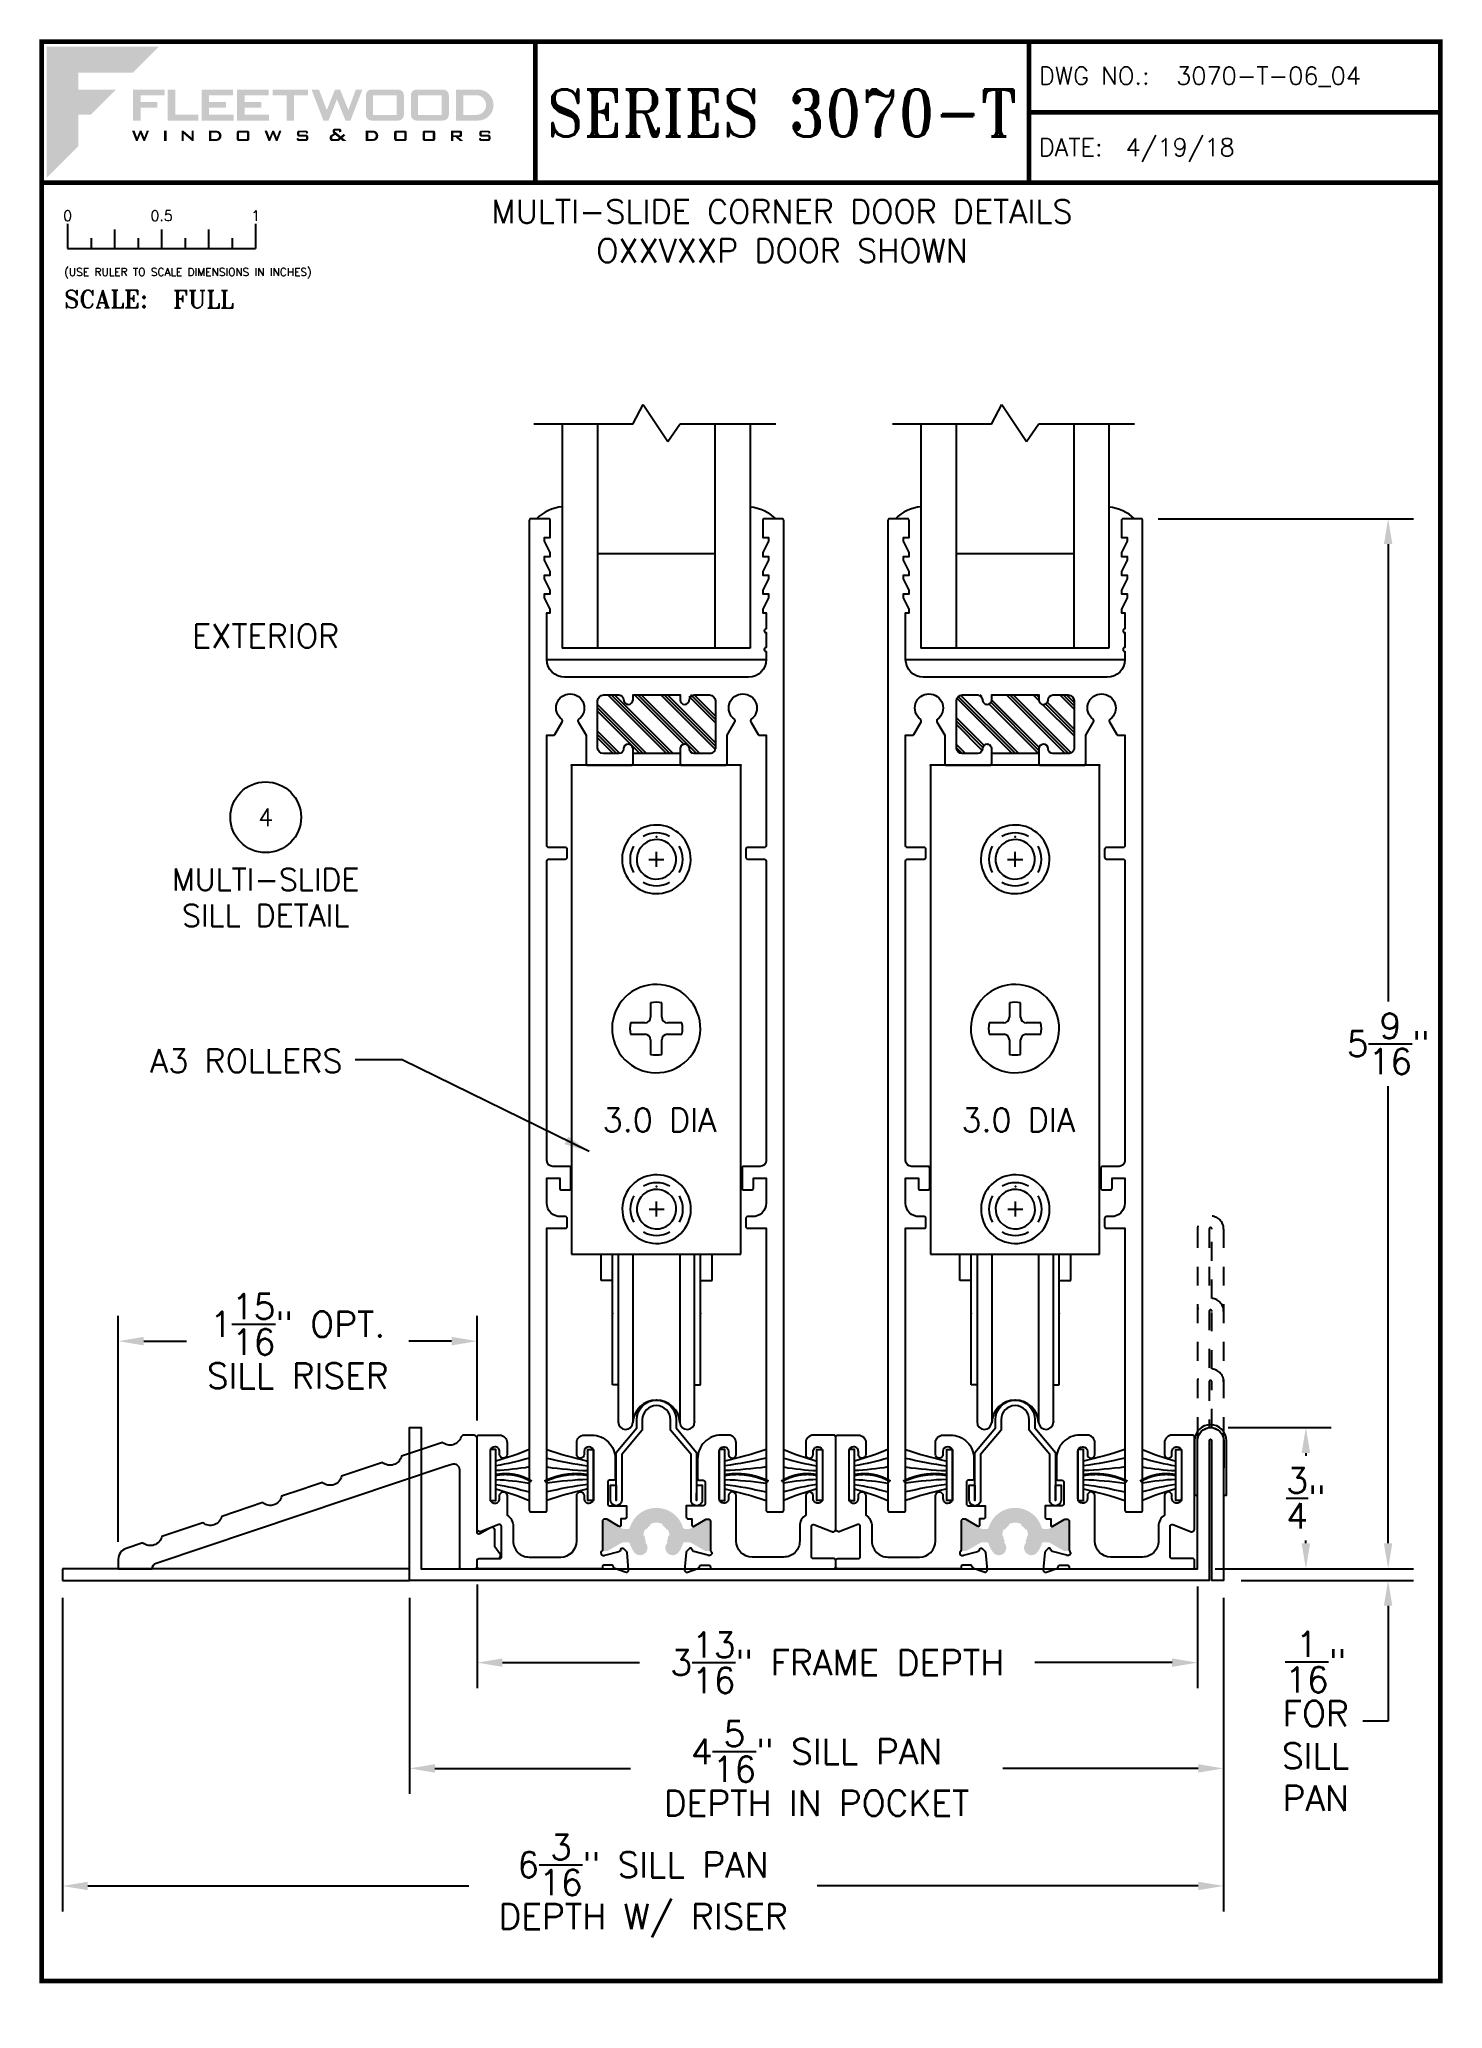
# Paper-space layout 'DETAIL 4' of a CAD drawing. Extents: x 0.3 to 7.8, y 0 to 10.4.
# The model-space entities are those that its viewports show. They can reach past a viewport. Long polylines and large blocks are cut down to what shows.
import ezdxf
from ezdxf.enums import TextEntityAlignment as Align

# ---------------------------------------------------------------- set-up
doc = ezdxf.new("R2010")
doc.units = 0
doc.header["$LTSCALE"] = 0.25
doc.header["$MEASUREMENT"] = 0
doc.linetypes.add('HIDDEN', pattern=[0.375, 0.25, -0.125])
doc.layers.get('0').update_dxf_attribs({"linetype": 'CONTINUOUS'})
doc.layers.get('DEFPOINTS').update_dxf_attribs({"color": 1, "linetype": 'CONTINUOUS'})
for name, color, linetype in [('DIM', 7, 'CONTINUOUS'), ('FRAME', 1, 'CONTINUOUS'), ('GLASS-VINYL', 7, 'CONTINUOUS'), ('HEM COVER', 4, 'CONTINUOUS'), ('RISER', 7, 'CONTINUOUS'), ('SASH', 5, 'CONTINUOUS'), ('SEAL', 7, 'CONTINUOUS'), ('SILL-PAN', 7, 'CONTINUOUS'), ('TEXT', 7, 'CONTINUOUS'), ('TITLE-BLOCK', 7, 'CONTINUOUS')]:
    doc.layers.add(name, color=color, linetype=linetype)
doc.layers.add('VP', color=40, linetype='CONTINUOUS', plot=False)
doc.layers.get('VP').off()
doc.styles.add('ROMANS', font='romans')
doc.styles.add('ROMANT', font='romant')
doc.styles.add('SIMPLEX-094', font='simplex.shx', dxfattribs={"height": 0.094})
doc.styles.get("Standard").update_dxf_attribs({"font": 'simplex.shx'})
doc.dimstyles.new('FULL SCALE', dxfattribs={"dimscale": 0.75, "dimtxt": 0.18, "dimasz": 0.18, "dimexe": 0.18, "dimexo": 0.125, "dimgap": 0.09, "dimtad": 0, "dimtih": 1, "dimtoh": 1, "dimdec": 4, "dimzin": 0, "dimdsep": 46, "dimlunit": 4, "dimtxsty": 'Standard', "dimcen": 0.09, "dimadec": 0, "dimazin": 0, "dimtfac": 1, "dimtdec": 4, "dimtofl": 0, "dimtmove": 0, "dimatfit": 3, "dimfxl": 0, "dimtolj": 1, "dimtzin": 0, "dimarcsym": 0})

psp = doc.layouts.new('DETAIL 4')

# ---------------------------------------------------------------- texts
at = {"layer": 'TEXT'}
psp.add_text('EXTERIOR', height=0.125, dxfattribs=at).set_placement((1.504193228752105, 7.214407681667579), align=Align.CENTER)
at = {"layer": 'TEXT', "insert": (4.250500000000001, 9.430440501831349), "char_height": 0.125, "width": 3.768509494818716, "attachment_point": 5}
psp.add_mtext('MULTI-SLIDE CORNER DOOR DETAILS\\POXXVXXP DOOR SHOWN', dxfattribs=at)
at = {"layer": 'TEXT', "insert": (1.912629133505889, 4.955776879558256), "char_height": 0.125, "attachment_point": 9}
psp.add_mtext('\\A1;A3 ROLLERS', dxfattribs=at)

msp = doc.modelspace()

# ---------------------------------------------------------------- blocks, each defined once
blk = doc.blocks.new('Fleetwood_Logo_6-10-15')
h = blk.add_hatch(color=154)
h.dxf.hatch_style = 1
h.paths.add_polyline_path([(0.2525547919862561, -0.001703593359332622), (0.001946535188011467, -0.001703593359332622), (0.001946535188011467, -0.2941608058921069), (0.07250636652160836, -0.22360097455851), (0.07250636652160836, -0.153527547646631), (0.1007308376989577, -0.153527547646631), (0.1566913080053993, -0.09756707734018938), (0.07250594886015449, -0.09756707734018938), (0.07250594886015449, -0.05960951967180456), (0.1946488656737841, -0.05960951967180456)])
h = blk.add_hatch(color=251)
h.dxf.hatch_style = 1
h.paths.add_polyline_path([(0.2486622916018177, -0.1255541736735788), (0.211192211450637, -0.1255541736735788), (0.211192211450637, -0.1102184864519436), (0.2647194952317165, -0.1102184864519436), (0.2647194952317165, -0.09756781409230292), (0.1946469704056568, -0.09756781409230292), (0.1946469704056568, -0.166666861884034), (0.211192211450637, -0.166666861884034), (0.211192211450637, -0.1377048460332195), (0.2486622916018177, -0.1377048460332195)])
h = blk.add_hatch(color=251)
h.dxf.hatch_style = 1
h.paths.add_polyline_path([(0.2885649365067877, -0.09756781409230292), (0.2720196954618075, -0.09756781409230292), (0.2720196954618075, -0.166666861884034), (0.3401460223033439, -0.166666861884034), (0.3401460223033439, -0.1535283613896239), (0.2885649365067877, -0.1535283613896239)])
h = blk.add_hatch(color=251)
h.dxf.hatch_style = 1
h.paths.add_polyline_path([(0.4175187473594946, -0.09756781409230292), (0.3474462225334349, -0.09756781409230292), (0.3474462225334349, -0.166666861884034), (0.4185187473594945, -0.166666861884034), (0.4185187473594945, -0.1534161895243933), (0.3639914635784152, -0.1534161895243933), (0.3639914635784152, -0.1377048460332195), (0.4014615437295959, -0.1377048460332195), (0.4014615437295959, -0.1255541736735788), (0.3639914635784152, -0.1255541736735788), (0.3639914635784152, -0.1102184864519436), (0.4175187473594946, -0.1102184864519436)])
h = blk.add_hatch(color=251)
h.dxf.hatch_style = 1
h.paths.add_polyline_path([(0.4964914724156453, -0.09756781409230295), (0.4264189475895857, -0.09756781409230295), (0.4264189475895857, -0.166666861884034), (0.4974914724156452, -0.166666861884034), (0.4974914724156452, -0.1534161895243933), (0.4429641886345659, -0.1534161895243933), (0.4429641886345659, -0.1377048460332195), (0.4804342687857466, -0.1377048460332195), (0.4804342687857466, -0.1255541736735788), (0.4429641886345659, -0.1255541736735788), (0.4429641886345659, -0.1102184864519436), (0.4964914724156453, -0.1102184864519436)])
h = blk.add_hatch(color=251)
h.dxf.hatch_style = 1
h.paths.add_polyline_path([(0.5842236024249916, -0.09756781409230292), (0.5053916726457361, -0.09756781409230292), (0.5053916726457361, -0.1102184864519436), (0.5365350170128738, -0.1102184864519436), (0.5365350170128738, -0.166666861884034), (0.553080258057854, -0.166666861884034), (0.553080258057854, -0.1102184864519436), (0.5842236024249916, -0.1102184864519436)])
h = blk.add_hatch(color=251)
h.dxf.hatch_style = 1
h.paths.add_polyline_path([(0.6088578650899987, -0.09756781409230292), (0.5921204056177438, -0.09756781409230292), (0.6187725120638592, -0.166666861884034), (0.6299654306886162, -0.166666861884034), (0.6489435346129189, -0.1192218727441663), (0.6679216385372215, -0.166666861884034), (0.6789275069533516, -0.166666861884034), (0.705579613399467, -0.09756781409230292), (0.6907933427029502, -0.09756781409230292), (0.6742483372341401, -0.1433101989347939), (0.655755718190195, -0.09756781409230292), (0.6445646244764007, -0.09756781409230292), (0.6260718188223042, -0.1433101989347939)])
h = blk.add_hatch(color=251)
h.dxf.hatch_style = 1
h.paths.add_polyline_path([(0.7853411251184155, -0.09756781409230292), (0.7259697533821687, -0.09756781409230292, 0.4142135623730933), (0.7133190810225281, -0.1102184864519435), (0.7133190810225281, -0.1540161895243933, 0.4142135623730962), (0.7259697533821687, -0.1666668618840341), (0.7853411251184155, -0.1666668618840341, 0.4142135623730962), (0.7979917974780562, -0.1540161895243933), (0.7979917974780562, -0.1102184864519436, 0.4142135623730947)])
h.paths.add_polyline_path([(0.7819330276176921, -0.1102184864519436), (0.7819330276176921, -0.1540161895243933), (0.7293778508828921, -0.1540161895243933), (0.7293778508828921, -0.1102184864519436)], flags=16)
h = blk.add_hatch(color=251)
h.dxf.hatch_style = 1
h.paths.add_polyline_path([(0.8855850960960452, -0.09756781409230236), (0.826213724359798, -0.09756781409230236, 0.4142135623730882), (0.8135630520001573, -0.1102184864519429), (0.8135630520001573, -0.1540161895243928, 0.4142135623730955), (0.826213724359798, -0.1666668618840335), (0.8855850960960452, -0.1666668618840335, 0.4142135623730962), (0.8982357684556859, -0.1540161895243928), (0.8982357684556859, -0.110218486451943, 0.4142135623730947)])
h.paths.add_polyline_path([(0.8821769985953214, -0.1102184864519432), (0.8821769985953214, -0.1540161895243928), (0.8296218218605218, -0.1540161895243928), (0.8296218218605218, -0.1102184864519432)], flags=16)
h = blk.add_hatch(color=251)
h.dxf.hatch_style = 1
h.paths.add_polyline_path([(0.9631558113531167, -0.09756781409230292), (0.9140073362238916, -0.09756781409230292), (0.9140073362238912, -0.166666861884034), (0.9631558113531167, -0.1666668618840333, 1)])
h.paths.add_polyline_path([(0.9300657928381657, -0.1102184864519436), (0.9592597593240333, -0.1102184864519436, -1), (0.9592597593240333, -0.1540161895243935), (0.9300657928381657, -0.1540161895243933)], flags=16)
h = blk.add_hatch(color=7)
h.dxf.hatch_style = 1
h.paths.add_polyline_path([(0.2300589172252572, -0.1890514206138463), (0.2251268288774106, -0.1890514206138463), (0.2196080993503626, -0.2043091883035411), (0.2134397264874672, -0.1890514206138463), (0.2097068404854228, -0.1890514206138463), (0.2035384053770986, -0.2043091883035411), (0.1977965423768842, -0.1890514206138463), (0.1922136181541374, -0.1890514206138463), (0.2011036585400094, -0.2121000050375861), (0.2048371532568733, -0.2121000050375861), (0.211167463796321, -0.1962743189735806), (0.2174977743357687, -0.2121000050375861), (0.2211688768393856, -0.2121000050375861)])
h = blk.add_hatch(color=7)
h.dxf.hatch_style = 1
h.paths.add_polyline_path([(0.2690999282608857, -0.1890514206138463), (0.2637464143791419, -0.1890514206138463), (0.2637464143791419, -0.211794998960372), (0.2637464143791419, -0.2121000050375861), (0.2690999282608857, -0.2121000050375861)])
h = blk.add_hatch(color=7)
h.dxf.hatch_style = 1
h.paths.add_polyline_path([(0.3076649023331957, -0.1964061455128883), (0.3259105381190972, -0.2121000050375861), (0.3297524214135903, -0.2121000050375861), (0.3297524214135903, -0.1890514206138463), (0.3249504850451728, -0.1890514206138463), (0.3249504850451725, -0.2047452801385443), (0.3067048492592703, -0.1890514206138463), (0.3028629659647777, -0.1890514206138463), (0.3028629659647777, -0.2121000050375861), (0.3076649023331957, -0.2121000050375861)])
h = blk.add_hatch(color=7)
h.dxf.hatch_style = 1
h.paths.add_polyline_path([(0.3801328010718747, -0.1890514206138463), (0.3637389025375803, -0.1890514206138463), (0.3637389025375799, -0.2121000050375861), (0.3801328010718747, -0.2121000050375859, 1)])
h.paths.add_polyline_path([(0.3690953394902952, -0.2078802639671001), (0.3690953394902952, -0.1932711616843324), (0.3788332392547238, -0.1932711616843324, -1), (0.3788332392547238, -0.2078802639671001)], flags=16)
h = blk.add_hatch(color=7)
h.dxf.hatch_style = 1
h.paths.add_polyline_path([(0.4537321772655174, -0.2078802639671), (0.4537321772655174, -0.1932711616843324, 0.4142135623730997), (0.4495124361950316, -0.1890514206138462), (0.4297086021691179, -0.1890514206138462, 0.414213562373097), (0.4254888610986316, -0.1932711616843323), (0.4254888610986316, -0.2078802639671001, 0.4142135623730949), (0.4297086021691179, -0.2121000050375861), (0.4495124361950316, -0.2121000050375861, 0.4142135623730963)])
h.paths.add_polyline_path([(0.4308454025372868, -0.2078802639671001), (0.4308454025372868, -0.1932711616843324), (0.4483756358268627, -0.1932711616843324), (0.4483756358268627, -0.2078802639671)], flags=16)
h = blk.add_hatch(color=7)
h.dxf.hatch_style = 1
h.paths.add_polyline_path([(0.5252717811036538, -0.1890514206138463), (0.5203396927558073, -0.1890514206138463), (0.5148209632287593, -0.2043091883035409), (0.5086525903658639, -0.1890514206138463), (0.5049197043638194, -0.1890514206138463), (0.4987512692554952, -0.204309188303541), (0.4930094062552808, -0.1890514206138463), (0.487426482032534, -0.1890514206138463), (0.4963165224184061, -0.2121000050375861), (0.50005001713527, -0.2121000050375861), (0.5063803276747176, -0.1962743189735806), (0.5127106382141657, -0.2121000050375861), (0.5163817407177822, -0.2121000050375861)])
h = blk.add_hatch(color=7)
h.dxf.hatch_style = 1
h.paths.add_polyline_path([(0.5800718358308776, -0.1890514206138463), (0.5642851785986105, -0.1890514206138463, 0.4142135623730957), (0.5600088480745584, -0.1933277511378986), (0.5600088480745584, -0.1981371025471483, 0.4142135623730957), (0.5642851785986105, -0.2024134330712006), (0.580007025022212, -0.2024134330712006), (0.580007025022212, -0.2078236745135338), (0.5637330044725339, -0.2078236745135338), (0.5637330044725339, -0.205167031106494), (0.5591409113624608, -0.2061869790181627), (0.5591409113624608, -0.2078236745135338, 0.4142135623730957), (0.5634172418865129, -0.2121000050375861), (0.580508520674484, -0.2121000050375861, 0.4142135623730957), (0.5847848511985361, -0.2078236745135338), (0.5847848511985361, -0.2024407866063072, 0.4142135623730995), (0.580508520674484, -0.1981644560822549), (0.5647866742508825, -0.1981644560822551), (0.5647866742508825, -0.1930186547321651), (0.5797560732448566, -0.1930186547321651), (0.5797560732448566, -0.1958489929253367), (0.5843481663549297, -0.1948290450136681), (0.5843481663549301, -0.1933277511378986, 0.4142135623730918)])
h = blk.add_hatch(color=7)
h.dxf.hatch_style = 1
h.paths.add_polyline_path([(0.6450310374995354, -0.1913424499752953, -0.2222620247655198), (0.6446721667493027, -0.1905750170563423), (0.6446721667493023, -0.1891753957439815), (0.6534553934774059, -0.1891753957439815), (0.6534553934774063, -0.1930018715564082), (0.6586790690067392, -0.1918416431334065), (0.6586790690067392, -0.1889938041153397, 0.414213562373095), (0.6544027384826867, -0.1847174735912874), (0.6437080127659143, -0.1847174735912874, 0.4142135623730949), (0.6394316822418622, -0.1889938041153397), (0.6394316822418618, -0.1921832747678023, 0.2222620247655323), (0.6406518427926526, -0.1947925466922426), (0.6414813151548939, -0.1954855049693414), (0.6345308260219342, -0.1997541684197091, 0.2606841655130714), (0.6329101683195817, -0.2026513983014762), (0.6329101683195821, -0.2078236745135338, 0.414213562373095), (0.6371864988436342, -0.2121000050375861), (0.6514439131684582, -0.2121000050375861, 0.1757695036780162), (0.6536237526176674, -0.2113092769620263), (0.6570230763187133, -0.208469412004003), (0.661368903014818, -0.2121000050375861), (0.6698778699869923, -0.2121000050375861), (0.6612775598048004, -0.2049151289673768), (0.6675518474316959, -0.1996734599957811), (0.6637042516368865, -0.1964388161301847), (0.6574178245090874, -0.2016906266905947)])
h.paths.add_polyline_path([(0.6531633410230002, -0.2052449097272211), (0.6508823150472942, -0.2071505257574789, -0.1757695036780276), (0.650241185797527, -0.2073830928385259), (0.6382188438680272, -0.2073830928385259), (0.6382188438680272, -0.2033123584097354, -0.2606841655130726), (0.6386955078981309, -0.2024602319739217), (0.645112600584786, -0.1985191555280568)], flags=16)
h = blk.add_hatch(color=7)
h.dxf.hatch_style = 1
h.paths.add_polyline_path([(0.7294419615205867, -0.1890514206138463), (0.7130480629862923, -0.1890514206138463), (0.7130480629862919, -0.2121000050375861), (0.7294419615205867, -0.2121000050375859, 1)])
h.paths.add_polyline_path([(0.7184044999390071, -0.2078802639671001), (0.7184044999390071, -0.1932711616843324), (0.7281423997034357, -0.1932711616843324, -1), (0.7281423997034357, -0.2078802639671001)], flags=16)
h = blk.add_hatch(color=7)
h.dxf.hatch_style = 1
h.paths.add_polyline_path([(0.8045293222650924, -0.2078802639671001), (0.8045293222650924, -0.1932711616843324, 0.4142135623730979), (0.8003095811946066, -0.1890514206138462), (0.7805057471686929, -0.1890514206138462, 0.4142135623730933), (0.7762860060982066, -0.1932711616843323), (0.7762860060982066, -0.2078802639671, 0.4142135623730933), (0.7805057471686929, -0.2121000050375861), (0.8003095811946066, -0.2121000050375861, 0.4142135623730879)])
h.paths.add_polyline_path([(0.7816425475368618, -0.2078802639671), (0.7816425475368618, -0.1932711616843324), (0.7991727808264377, -0.1932711616843324), (0.7991727808264377, -0.2078802639671)], flags=16)
h = blk.add_hatch(color=7)
h.dxf.hatch_style = 1
h.paths.add_polyline_path([(0.8678052042100672, -0.2078802639671001), (0.8678052042100672, -0.1932711616843324, 0.4142135623731001), (0.8635854631395814, -0.1890514206138462), (0.8437816291136677, -0.1890514206138462, 0.4142135623730933), (0.8395618880431814, -0.1932711616843323), (0.8395618880431814, -0.2078802639671, 0.4142135623730933), (0.8437816291136677, -0.2121000050375861), (0.8635854631395814, -0.2121000050375861, 0.4142135623730798)])
h.paths.add_polyline_path([(0.8449184294818366, -0.2078802639671), (0.8449184294818366, -0.1932711616843324), (0.8624486627714125, -0.1932711616843324), (0.8624486627714125, -0.2078802639671)], flags=16)
h = blk.add_hatch(color=7)
h.dxf.hatch_style = 1
h.paths.add_polyline_path([(0.9277489803324914, -0.1992711616843324), (0.927748980332491, -0.1932711616843323, 0.4142135623730933), (0.9235292392620051, -0.1890514206138462), (0.902830946789789, -0.1890514206138462), (0.9028309467897886, -0.212100005037586), (0.9081874882284442, -0.2121000050375862), (0.9081874882284442, -0.2034909027548182), (0.9131498162274725, -0.2034909027548183), (0.9224446806552549, -0.2121000050375861), (0.9302551992291592, -0.2121000050375861), (0.9197313661382509, -0.2034909027548185), (0.9235292392620051, -0.2034909027548185, 0.4142135623730898)])
h.paths.add_polyline_path([(0.9081874882284442, -0.1992711616843324), (0.9081874882284442, -0.1932711616843324), (0.9213924388938364, -0.1932711616843324, -0.4142135623730788), (0.9223924388938363, -0.1942711616843323), (0.9223924388938363, -0.1982711616843324, -0.4142135623730787), (0.9213924388938364, -0.1992711616843324)], flags=16)
h = blk.add_hatch(color=7)
h.dxf.hatch_style = 1
h.paths.add_polyline_path([(0.9866883125792318, -0.1981644560822549), (0.9709664661556303, -0.1981644560822551), (0.9709664661556303, -0.1930186547321651), (0.9859358651496044, -0.1930186547321651), (0.9859358651496044, -0.1958489929253367), (0.990527958259678, -0.194829045013668), (0.990527958259678, -0.1933277511378986, 0.4142135623730957), (0.9862516277356255, -0.1890514206138463), (0.9704649705033588, -0.1890514206138463, 0.4142135623730957), (0.9661886399793067, -0.1933277511378986), (0.9661886399793067, -0.1981371025471483, 0.4142135623730957), (0.9704649705033588, -0.2024134330712006), (0.9861868169269599, -0.2024134330712006), (0.9861868169269599, -0.2078236745135338), (0.9699127963772822, -0.2078236745135338), (0.9699127963772822, -0.205167031106494), (0.9653207032672086, -0.2061869790181627), (0.9653207032672091, -0.2078236745135338, 0.4142135623730957), (0.9695970337912612, -0.2121000050375861), (0.9866883125792318, -0.2121000050375861, 0.4142135623730957), (0.9909646431032844, -0.2078236745135338), (0.9909646431032844, -0.2024407866063072, 0.4142135623730957)])
blk = doc.blocks.new('A-SIZE_P')
at = {"const_width": 0.025}
blk.add_lwpolyline([(0.313, 0.125), (7.750999999999998, 0.125), (7.750999999999998, 10.437), (0.313, 10.437)], close=True, dxfattribs=at)
for points in [[(2.938, 10.437), (2.938, 9.687000000000001)], [(5.563, 10.437), (5.563, 9.687000000000001)], [(5.563, 10.062), (7.750999999999998, 10.062)], [(0.3129999999999999, 9.687000000000001), (7.750999999999998, 9.687000000000001)]]:
    blk.add_lwpolyline(points, dxfattribs=at)
at = {"xscale": 2.387023416083395, "yscale": 2.387023416083395, "zscale": 2.387023416083395}
blk.add_blockref('Fleetwood_Logo_6-10-15', (0.3343023697336296, 10.41569763026637), dxfattribs=at)
for s, style, p in [('DWG NO.:', 'SIMPLEX-094', (5.616821846090613, 10.20879082377849)), ('DATE:', 'SIMPLEX-094', (5.61603972616403, 9.828843918467452)), ('SCALE:', 'ROMANT', (0.4325736614197784, 9.021818131833356))]:
    blk.add_text(s, height=0.094, dxfattribs=dict(style=style)).set_placement(p)
for tag, p, style in [('DWG_NO', (6.346342161971045, 10.20879082377849), 'SIMPLEX-094'), ('DATE', (6.077411527424414, 9.828843918467452), 'SIMPLEX-094'), ('SCALE', (1.011009167463141, 9.020349273682164), 'ROMANT')]:
    blk.add_attdef(tag, p, '', height=0.094, dxfattribs=dict(style=style))
for tag, height, style, width, p, p2 in [('DWG_NO_F', 0.094, 'SIMPLEX-094', 1.745692285243259, (6.346833282159025, 10.20867325808769), (7.683036034206651, 10.20867325808769)), ('PRODUCT', 0.25, 'ROMANT', 1.390728476821192, (3.0005, 9.933516002423222), (5.5005, 9.933516002423222))]:
    blk.add_attdef(tag, text='', height=height, dxfattribs=dict(style=style, width=width)).set_placement(p, p2, align=Align.FIT)
blk = doc.blocks.new('Full')
for p, q in [((0.1374228273717684, -0.2191693676735262), (0.1374228273717684, -0.3495478292994516)), ((0.2624228273717684, -0.2940705539198234), (0.2624228273717684, -0.3495478292994516)), ((0.3874228273717675, -0.2486134264094453), (0.3874228273717684, -0.3495478292994516)), ((0.5124228273717684, -0.2940705539198234), (0.5124228273717684, -0.3495478292994516)), ((0.6374228273717684, -0.2486134264094453), (0.6374228273717684, -0.3495478292994516)), ((0.7624228273717684, -0.2940705539198234), (0.7624228273717684, -0.3495478292994516)), ((0.8874228273717693, -0.2486134264094453), (0.8874228273717684, -0.3495478292994498)), ((1.012422827371768, -0.2940705539198234), (1.012422827371768, -0.3495478292994498)), ((1.137422827371768, -0.2191693676735262), (1.137422827371768, -0.3495478292994498)), ((0.1374228273717684, -0.3495478292994516), (1.137422827371768, -0.3495478292994498))]:
    blk.add_line(p, q)
for s, p in [('0', (0.1374228273717684, -0.2191693676735262)), ('0.5', (0.6374228273717684, -0.2191693676735262)), ('1', (1.137422827371768, -0.2191693676735262))]:
    blk.add_text(s, height=0.05499961005719244).set_placement(p, align=Align.BOTTOM_CENTER)
at = {"style": 'ROMANS'}
blk.add_text('(USE RULER TO SCALE DIMENSIONS IN INCHES)', height=0.04114687500000001, dxfattribs=at).set_placement((0.1198669627623996, -0.4949389720322586))
blk = doc.blocks.new('*D101')
at = {"layer": 'DEFPOINTS', "color": 0}
for p in [(6.157685847196209, 7.900451992061994), (6.459653127620613, 2.317424632841338), (7.473653127620588, 2.317424632841338)]:
    blk.add_point(p, dxfattribs=at)
at = {"layer": 'DIM', "color": 0, "lineweight": -2}
for p, q in [((6.251435847196209, 7.900451992061994), (7.608653127620588, 7.900451992061994)), ((7.473653127620588, 7.765451992061994), (7.473653127620588, 5.333938312451666)), ((7.473653127620588, 2.452424632841338), (7.473653127620588, 4.883938312451667)), ((6.553403127620613, 2.317424632841338), (7.608653127620587, 2.317424632841338))]:
    blk.add_line(p, q, dxfattribs=at)
at = {"layer": 'DIM', "color": 0}
for points in [[(7.451153127620588, 7.765451992061994), (7.496153127620588, 7.765451992061994), (7.473653127620588, 7.900451992061994)], [(7.451153127620588, 2.452424632841338), (7.496153127620587, 2.452424632841338), (7.473653127620588, 2.317424632841338)]]:
    blk.add_solid(points, dxfattribs=at)
at = {"layer": 'DIM', "color": 0, "insert": (7.473653127620587, 5.108938312451667), "char_height": 0.135, "attachment_point": 5}
blk.add_mtext('\\A1;5{\\H1.000000x;\\S9/16;}"', dxfattribs=at)
blk = doc.blocks.new('*D102')
at = {"layer": 'DEFPOINTS', "color": 0}
for p in [(6.529153125213763, 3.067424606868662), (6.459653127620613, 2.317424632841338), (7.036153127620588, 2.317424632841338)]:
    blk.add_point(p, dxfattribs=at)
at = {"layer": 'DIM', "color": 0, "lineweight": -2}
for p, q in [((6.622903125213763, 3.067424606868662), (7.171153127620587, 3.067424606868662)), ((7.036153127620588, 2.932424606868662), (7.036153127620588, 2.917424619855)), ((7.036153127620588, 2.452424632841338), (7.036153127620588, 2.467424619855)), ((6.553403127620613, 2.317424632841338), (7.171153127620587, 2.317424632841338))]:
    blk.add_line(p, q, dxfattribs=at)
at = {"layer": 'DIM', "color": 0}
for points in [[(7.013653127620588, 2.932424606868662), (7.058653127620587, 2.932424606868662), (7.036153127620588, 3.067424606868662)], [(7.013653127620588, 2.452424632841338), (7.058653127620587, 2.452424632841338), (7.036153127620588, 2.317424632841338)]]:
    blk.add_solid(points, dxfattribs=at)
at = {"layer": 'DIM', "color": 0, "insert": (7.036153127620587, 2.692424619855001), "char_height": 0.135, "attachment_point": 5}
blk.add_mtext('\\A1;{\\H1.000000x;\\S3/4;}"', dxfattribs=at)
blk = doc.blocks.new('*D103')
at = {"layer": 'DEFPOINTS', "color": 0}
for p in [(2.628153260306327, 3.52745118638892), (2.628153260306327, 3.011423973766875), (0.7201531276205486, 2.366602424354029)]:
    blk.add_point(p, dxfattribs=at)
at = {"layer": 'DIM', "color": 0, "lineweight": -2}
for p, q in [((0.7201531276205486, 2.460352424354029), (0.7201531276205487, 3.66245118638892)), ((2.628153260306327, 3.105173973766875), (2.628153260306327, 3.66245118638892)), ((0.8551531276205487, 3.52745118638892), (1.082724622534866, 3.52745118638892)), ((2.493153260306327, 3.52745118638892), (2.265581765392009, 3.52745118638892))]:
    blk.add_line(p, q, dxfattribs=at)
at = {"layer": 'DIM', "color": 0}
for points in [[(0.8551531276205487, 3.54995118638892), (0.8551531276205487, 3.50495118638892), (0.7201531276205487, 3.52745118638892)], [(2.493153260306327, 3.54995118638892), (2.493153260306327, 3.50495118638892), (2.628153260306327, 3.52745118638892)]]:
    blk.add_solid(points, dxfattribs=at)
at = {"layer": 'DIM', "color": 0, "insert": (1.674153193963438, 3.52745118638892), "char_height": 0.135, "attachment_point": 5}
blk.add_mtext('\\A1;1{\\H1x;\\S15/16;}" OPT.\\PSILL RISER', dxfattribs=at)
blk = doc.blocks.new('*D104')
at = {"layer": 'DEFPOINTS', "color": 0}
for p in [(2.26879830133916, 2.255451846259203), (6.598653122807004, 1.75542463498842), (6.598653122807004, 1.255424876448058)]:
    blk.add_point(p, dxfattribs=at)
at = {"layer": 'DIM', "color": 0, "lineweight": -2}
for p, q in [((2.26879830133916, 2.161701846259203), (2.26879830133916, 1.120424876448058)), ((6.598653122807004, 1.66167463498842), (6.598653122807004, 1.120424876448058)), ((2.40379830133916, 1.255424876448058), (3.443725712073082, 1.255424876448058)), ((6.463653122807004, 1.255424876448058), (5.423725712073082, 1.255424876448058))]:
    blk.add_line(p, q, dxfattribs=at)
at = {"layer": 'DIM', "color": 0}
for points in [[(2.40379830133916, 1.277924876448058), (2.40379830133916, 1.232924876448058), (2.26879830133916, 1.255424876448058)], [(6.463653122807004, 1.277924876448058), (6.463653122807004, 1.232924876448058), (6.598653122807004, 1.255424876448058)]]:
    blk.add_solid(points, dxfattribs=at)
at = {"layer": 'DIM', "color": 0, "insert": (4.433725712073082, 1.255424876448058), "char_height": 0.135, "attachment_point": 5}
blk.add_mtext('\\A1;4{\\H1.000000x;\\S5/16;}" SILL PAN\\PDEPTH IN POCKET', dxfattribs=at)
blk = doc.blocks.new('*D105')
at = {"layer": 'DEFPOINTS', "color": 0}
for p in [(0.4231532835984745, 2.255452013286402), (6.598653122807004, 2.25542463498842), (0.4231532835984744, 0.6304248764480578)]:
    blk.add_point(p, dxfattribs=at)
at = {"layer": 'DIM', "color": 0, "lineweight": -2}
for p, q in [((0.4231532835984745, 2.161702013286402), (0.4231532835984744, 0.4954248764480578)), ((6.598653122807004, 2.16167463498842), (6.598653122807004, 0.4954248764480578)), ((0.5581532835984744, 0.6304248764480578), (2.585188917488454, 0.6304248764480578)), ((6.463653122807004, 0.6304248764480578), (4.436617488917025, 0.6304248764480578))]:
    blk.add_line(p, q, dxfattribs=at)
at = {"layer": 'DIM', "color": 0}
for points in [[(0.5581532835984744, 0.6529248764480577), (0.5581532835984744, 0.6079248764480578), (0.4231532835984744, 0.6304248764480578)], [(6.463653122807004, 0.6529248764480577), (6.463653122807004, 0.6079248764480578), (6.598653122807004, 0.6304248764480578)]]:
    blk.add_solid(points, dxfattribs=at)
at = {"layer": 'DIM', "color": 0, "insert": (3.510903203202739, 0.6304248764480578), "char_height": 0.135, "attachment_point": 5}
blk.add_mtext('\\A1;6{\\H1.000000x;\\S3/16;}" SILL PAN\\PDEPTH W/ RISER', dxfattribs=at)
blk = doc.blocks.new('*D154')
at = {"layer": 'DEFPOINTS', "color": 0}
for p in [(6.459653127620613, 2.317424632841338), (6.598653122807004, 2.25542463498842), (7.473653127620588, 2.255424634988419)]:
    blk.add_point(p, dxfattribs=at)
at = {"layer": 'TITLE-BLOCK', "color": 0, "lineweight": -2}
for p, q in [((7.473653127620588, 2.452424632841338), (7.473653127620588, 2.587424632841338)), ((6.553403127620613, 2.317424632841338), (7.608653127620587, 2.317424632841338)), ((6.692403122807004, 2.25542463498842), (7.608653127620587, 2.255424634988419)), ((7.473653127620588, 2.120424634988419), (7.473653127620587, 1.506571093183203)), ((7.473653127620587, 1.506571093183203), (7.338653127620587, 1.506571093183203))]:
    blk.add_line(p, q, dxfattribs=at)
at = {"layer": 'TITLE-BLOCK', "color": 0}
for points in [[(7.451153127620588, 2.452424632841338), (7.496153127620587, 2.452424632841338), (7.473653127620588, 2.317424632841338)], [(7.451153127620588, 2.120424634988419), (7.496153127620587, 2.120424634988419), (7.473653127620588, 2.255424634988419)]]:
    blk.add_solid(points, dxfattribs=at)
at = {"layer": 'TITLE-BLOCK', "color": 0, "insert": (7.087938841906301, 1.506571093183204), "char_height": 0.135, "attachment_point": 5}
blk.add_mtext('\\A1;{\\H1.000000x;\\S1/16;}"\\PFOR\\PSILL\\PPAN', dxfattribs=at)
blk = doc.blocks.new('*D163')
at = {"layer": 'DEFPOINTS', "color": 0}
for p in [(2.628153260306333, 2.327451697843459), (6.459653127620613, 2.317424632841338), (6.459653127620613, 1.817924876448058)]:
    blk.add_point(p, dxfattribs=at)
at = {"layer": 'DIM', "color": 0, "lineweight": -2}
for p, q in [((2.628153260306333, 2.233701697843459), (2.628153260306333, 1.682924876448058)), ((6.459653127620613, 2.223674632841338), (6.459653127620613, 1.682924876448058)), ((2.763153260306333, 1.817924876448058), (3.492831765392045, 1.817924876448058)), ((6.324653127620613, 1.817924876448058), (5.594974622534902, 1.817924876448058))]:
    blk.add_line(p, q, dxfattribs=at)
at = {"layer": 'DIM', "color": 0}
for points in [[(2.763153260306333, 1.840424876448058), (2.763153260306333, 1.795424876448058), (2.628153260306333, 1.817924876448058)], [(6.324653127620613, 1.840424876448058), (6.324653127620613, 1.795424876448058), (6.459653127620613, 1.817924876448058)]]:
    blk.add_solid(points, dxfattribs=at)
at = {"layer": 'DIM', "color": 0, "insert": (4.543903193963473, 1.817924876448058), "char_height": 0.135, "attachment_point": 5}
blk.add_mtext('\\A1;3{\\H1.000000x;\\S13/16;}" FRAME DEPTH', dxfattribs=at)
blk = doc.blocks.new('sectball')
blk.add_circle((0, 0), 0.125)
blk.add_attdef('NO', text='', height=0.062).set_placement((-3.33066907387547e-16, 0), align=Align.MIDDLE_CENTER)
for tag, p in [('LINE1', (-1.110223024625157e-16, -0.2588282338442616)), ('LINE2', (-1.110223024625157e-16, -0.3863667865339862)), ('LINE3', (-1.110223024625157e-16, -0.5214075961533338))]:
    blk.add_attdef(tag, text='', height=0.078).set_placement(p, align=Align.CENTER)
blk = doc.blocks.new('Roller Assy 3p0 Dia - Side(EX)')
at = {"color": 7}
for p, q in [((-0.4500000000000028, 0), (-0.4500000000000028, -2.599999999999997)), ((0.4500000000000028, 0), (-0.4500000000000028, 0)), ((0.4500000000000099, -2.599999999999997), (0.4500000000000028, 0)), ((-0.03000000000109537, -1.262976212386814), (-0.03000000000109537, -1.340000000000568)), ((0.02999999999891401, -1.340000000000561), (0.0299999999989069, -1.262976212386999)), ((-0.06000000000109651, -1.370000000000569), (-0.1370237876146518, -1.370000000000566)), ((-0.1370237876148366, -1.430000000000568), (-0.06000000000109651, -1.430000000000568)), ((-0.03000000000109537, -1.460000000000569), (-0.03000000000109537, -1.53702378761432)), ((0.0299999999989069, -1.537023787614135), (0.02999999999891401, -1.460000000000566)), ((0.1370237876124776, -1.370000000000562), (0.05999999999891514, -1.370000000000562)), ((0.05999999999891514, -1.430000000000565), (0.1370237876126623, -1.430000000000565)), ((-0.4500000000000028, -2.599999999999997), (0.4500000000000099, -2.599999999999997)), ((-0.2931654378141957, -2.740297254161983), (-0.2931654378141957, -2.599999999999994)), ((0.2969672908815397, -2.740297254161983), (0.2969672908815397, -2.599999999999994)), ((-0.2311654378141981, -2.740297254161994), (-0.2931654378141957, -2.740297254161983)), ((0.2349672908815421, -2.740297254161994), (0.2969672908815397, -2.740297254161983))]:
    blk.add_line(p, q, dxfattribs=at)
at = {"linetype": 'Continuous'}
for p, q in [((-0.03903270911433054, -0.4999999999981242), (0.04096729088566775, -0.4999999999981242)), ((0.0009672908856686036, -0.5399999999981233), (0.0009672908856686036, -0.459999999998125)), ((-0.03809907346128227, -2.359999999999999), (0.04190092653871602, -2.359999999999999)), ((0.001900926538716874, -2.399999999999998), (0.001900926538716874, -2.32))]:
    blk.add_line(p, q, dxfattribs=at)
for p, q in [((-0.2330327091184614, -3.293781052764526), (-0.2330327091184614, -2.599999999999997)), ((-0.2020327091184626, -2.599999999999997), (-0.2020327091184555, -3.49189998436733)), ((-0.1238803391909613, -2.599999999999994), (-0.1238803391909613, -3.493829970398086)), ((0.125814920954042, -2.599999999999997), (0.125814920954042, -3.493829970400918)), ((0.2039672908815362, -3.49189998436733), (0.2039672908815575, -2.599999999999997)), ((0.2349672908815421, -3.293781052764526), (0.2349672908815421, -2.599999999999997)), ((-0.2020327091184626, -3.293781052764529), (-0.2330327091184614, -3.293781052764526)), ((0.2039672908815504, -3.293781052764522), (0.2349672908815421, -3.293781052764526))]:
    blk.add_line(p, q)
at = {"color": 7}
for centre, radius, start, end in [((0.0009672908838762595, -0.4999999999976623), 0.1825024696590584, 106.1690007701996, 106.1377948274399), ((0.0009672908856703799, -0.4999999999981224), 0.1050014208989607, 131.0231411580958, 130.9828117884155), ((-1.092459456231154e-12, -1.399999999994899), 0.2350018945264222, 117.4668048798294, 117.4308799194682), ((-0.06000000000109651, -1.340000000000568), 0.03000000000000114, 270, 0), ((-1.515232384008414e-12, -1.400000000000659), 0.1402694491755739, 77.65051930435034, 102.3494806952975), ((0.05999999999891514, -1.340000000000561), 0.03000000000000114, 180, 270), ((-9.912071163853398e-13, -1.400000000000989), 0.1402694491755741, 167.65051930435, 192.3494806952972), ((-0.06000000000109651, -1.460000000000569), 0.03000000000000114, 0, 90), ((0.05999999999891514, -1.460000000000566), 0.03000000000000114, 90, 180), ((-1.183053655040567e-12, -1.400000000000985), 0.1402694491755741, 347.6505193047028, 12.34948069565002), ((-1.515232384008414e-12, -1.400000000000475), 0.1402694491755743, 257.6505193047025, 282.3494806956497), ((0.00190092653692453, -2.359999999999541), 0.1825024696590588, 106.1690007701995, 106.1377948274398), ((0.001900926533670244, -2.359999999999999), 0.1050014208956481, 131.023141156017, 130.9828117863367)]:
    blk.add_arc(centre, radius, start, end, dxfattribs=at)
at = {"color": 7, "linetype": 'Continuous'}
for centre, start, end in [((0.0009672908856686036, -0.4999999999981242), 59.99999999880322, 120.0000000003655), ((0.0009672908856686036, -0.4999999999981242), 150.0000000002937, 209.9999999985451), ((0.0009672908856686036, -0.4999999999981242), 329.9999999958393, 29.99999999758996), ((0.0009672908856686036, -0.4999999999981242), 239.9999999973319, 299.9999999957691), ((0.001900926538716874, -2.359999999999999), 150.0000000002937, 209.9999999985451), ((0.001900926538716874, -2.359999999999999), 59.99999999880322, 120.0000000003655), ((0.001900926538716874, -2.359999999999999), 329.9999999958393, 29.99999999758996), ((0.001900926538716874, -2.359999999999999), 239.9999999973319, 299.9999999957691)]:
    blk.add_arc(centre, 0.1402648927758448, start, end, dxfattribs=at)
for centre, radius, start, end in [((0.0009672908815403503, -3.499999999999251), 0.1249999999999984, 2.829282932086895, 177.1707170679131), ((-0.1629326934885214, -3.491899984367331), 0.03910001562993415, 179.9999999999987, 357.1707170679136), ((0.1648672752516021, -3.491899984367331), 0.03910001562993327, 182.8292829320864, 1.301505231738496e-12)]:
    blk.add_arc(centre, radius, start, end)
at = {"color": 7, "linetype": 'ByBlock'}
for p in [(-0.4500000000000028, 0), (0.4500000000000099, 0), (0.0009672908874023278, -0.3799983761126029), (0.001900926540450598, -2.239998376114478)]:
    blk.add_point(p, dxfattribs=at)
at = {"color": 0, "linetype": 'ByBlock'}
for p in [(-0.4500000000000028, 0), (-0.4500000000000028, 0), (0.4500000000000028, 0), (0.4500000000000028, 0), (-0.2330327091184614, -2.915226831434065), (0.2349672908815421, -2.915226831434065), (0.0009672908815403503, -3.374999999999251), (-0.1238803391909613, -3.493829970398086), (0.2039672908815362, -3.49189998436733)]:
    blk.add_point(p, dxfattribs=at)
blk.add_text('3.0 DIA', height=0.125).set_placement((0.01724514775516717, -1.948710639344688), align=Align.CENTER)
blk = doc.blocks.new('3310-Thermal Mammoth B Rail')
at = {"linetype": 'Continuous'}
h = blk.add_hatch(dxfattribs=at)
h.set_pattern_fill('PLAST', scale=0.4, angle=-45.00000000000001, style=0)
h.set_pattern_definition([(315, (0, 0), (0.07071067811865477, 0.07071067811865474), []), (315, (0.008838834764831846, 0.008838834764831842), (0.07071067811865477, 0.07071067811865474), []), (315, (0.01767766952966369, 0.01767766952966368), (0.07071067811865477, 0.07071067811865474), [])])
h.paths.add_polyline_path([(-0.1499999999999915, 0.3239999999999981), (-0.1509999999999962, 0.3239999999999945, -0.4142135623731167), (-0.1749999999999972, 0.347999999999999), (-0.1749999999999972, 0.3740000000000094), (-0.2819999999999965, 0.3740000000000094, 0.4142135623730951), (-0.3130000000000024, 0.3430000000000035), (-0.3130000000000024, 0.09300000000000352, 0.4142135623731119), (-0.2819999999999965, 0.06199999999999761), (-0.2000000000000028, 0.06199999999999761, 0.4142135623730743), (-0.1749999999999972, 0.0870000000000033), (-0.1749999999999972, 0.08800000000000097, -0.414213562373095), (-0.1509999999999962, 0.1120000000000019), (-0.1499999999999915, 0.1119999999999983, -0.4142135623730742), (-0.125, 0.0870000000000033), (-0.125, 0.06199999999999761), (0.125, 0.06199999999999761), (0.125, 0.0870000000000033, -0.4142135623730951), (0.1499999999999915, 0.1120000000000019), (0.1509999999999962, 0.1120000000000019, -0.414213562373095), (0.1749999999999972, 0.08800000000000097), (0.1749999999999972, 0.0870000000000033, 0.414213562373095), (0.2000000000000028, 0.06199999999999761), (0.2819999999999965, 0.06199999999999761, 0.4142135623731117), (0.3130000000000024, 0.09299999999999642), (0.3130000000000024, 0.3430000000000035, 0.4142135623730951), (0.2819999999999965, 0.3740000000000094), (0.1749999999999972, 0.3740000000000094), (0.1749999999999972, 0.347999999999999, -0.414213562373095), (0.1509999999999962, 0.3239999999999981), (0.1499999999999915, 0.3239999999999981, -0.4142135623730743), (0.125, 0.3490000000000038), (0.125, 0.3740000000000094), (-0.125, 0.3740000000000094), (-0.125, 0.3490000000000038, -0.4142135623730951)])
at = {"color": 7}
for p, q in [((-0.125, 0.3740000000000094), (0.125, 0.3740000000000094)), ((0.125, 0.06199999999999761), (-0.125, 0.06199999999999761))]:
    blk.add_line(p, q, dxfattribs=at)
at = {"ltscale": 0.25}
blk.add_lwpolyline([(0.5124999999999984, -2.400000000000008), (0.4864999999999986, -2.400000000000008, 0.414213562373095), (0.4764999999999988, -2.410000000000008), (0.4764999999999988, -2.452000000000008, 0.414213562373095), (0.4864999999999986, -2.462000000000008), (0.5844999999999985, -2.462000000000011), (0.5844999999999985, -3.960000000000006, 0.414213562373095), (0.5944999999999983, -3.970000000000006), (0.6684999999999981, -3.970000000000007, 0.4142135623730976), (0.6784999999999979, -3.960000000000007), (0.6784999999999988, 1.300999999999993, 0.4142135623730878), (0.668499999999999, 1.310999999999993), (0.5764999999999976, 1.310999999999995, 0.414213562373095), (0.5664999999999978, 1.300999999999995), (0.5664999999999978, 1.210999999999993), (0.596499999999998, 1.210999999999993), (0.596499999999998, 1.190999999999994), (0.5664999999999978, 1.130999999999993), (0.5664999999999978, 1.110999999999994), (0.596499999999998, 1.110999999999994), (0.596499999999998, 1.090999999999994), (0.5664999999999978, 1.030999999999993), (0.5664999999999978, 1.010999999999994), (0.596499999999998, 1.010999999999995), (0.596499999999998, 0.9909999999999934), (0.5664999999999978, 0.9309999999999929), (0.5664999999999978, 0.9109999999999934), (0.596499999999998, 0.9109999999999943), (0.596499999999998, 0.8909999999999938), (0.5664999999999978, 0.8309999999999933), (0.5664999999999978, 0.8109999999999937), (0.5844999999999976, 0.8109999999999937), (0.5844999999999976, 0.7256280083870292, 0.9999999999999999), (0.5844999999999976, 0.7056280083870297), (0.5844999999999985, 0.6256280083870296, 1.000000000000089), (0.5844999999999985, 0.60562800838703), (0.5844999999999985, 0.5619999999999941, -0.4142135623730924), (0.4904999999999982, 0.4679999999999938), (0.001499999999997392, 0.4679999999999938), (-0.4875000000000016, 0.4679999999999946, -0.414213562373095), (-0.5815000000000019, 0.561999999999995), (-0.5815000000000028, 0.810999999999992), (-0.5635000000000021, 0.8109999999999937), (-0.5635000000000021, 0.8309999999999933), (-0.5935000000000015, 0.8909999999999938), (-0.5935000000000015, 0.9109999999999934), (-0.5635000000000021, 0.9109999999999934), (-0.5635000000000021, 0.9309999999999929), (-0.5935000000000015, 0.9909999999999934), (-0.5935000000000015, 1.010999999999993), (-0.5635000000000021, 1.010999999999994), (-0.5635000000000021, 1.030999999999993), (-0.5935000000000015, 1.090999999999994), (-0.5935000000000015, 1.110999999999994), (-0.5635000000000021, 1.110999999999994), (-0.5635000000000021, 1.130999999999993), (-0.5935000000000015, 1.190999999999994), (-0.5935000000000015, 1.210999999999993), (-0.5635000000000021, 1.210999999999993), (-0.5635000000000021, 1.300999999999997, 0.4142135623731054), (-0.5735000000000028, 1.310999999999996), (-0.6655000000000024, 1.310999999999991, 0.4142135623730803), (-0.6755000000000013, 1.300999999999991), (-0.6755000000000022, -3.960000000000006, 0.414213562373095), (-0.6655000000000024, -3.970000000000006), (-0.5915000000000026, -3.970000000000006, 0.4142135623730976), (-0.5815000000000028, -3.960000000000006), (-0.5815000000000028, -2.462000000000005), (-0.483500000000002, -2.462000000000008, 0.414213562373095), (-0.4735000000000023, -2.452000000000008), (-0.4735000000000023, -2.410000000000008, 0.414213562373095), (-0.483500000000002, -2.400000000000008), (-0.5095000000000036, -2.400000000000008, -0.414213562373095), (-0.5815000000000037, -2.328000000000008), (-0.5815000000000028, -2.195000000000007), (-0.5135000000000032, -2.195000000000008), (-0.5135000000000032, -2.248000000000008, 0.414213562373095), (-0.5035000000000034, -2.258000000000008), (-0.4635000000000025, -2.258000000000008, 0.414213562373095), (-0.4535000000000027, -2.248000000000008), (-0.4535000000000027, -2.143000000000007, 0.414213562373095), (-0.4635000000000025, -2.133000000000007), (-0.5505000000000013, -2.133000000000007, -0.4142135623730948), (-0.5815000000000019, -2.102000000000007), (-0.5815000000000028, -0.5090000000000048, -0.414213562373095), (-0.571500000000003, -0.499000000000005), (-0.4835000000000029, -0.4990000000000059, 0.4142135623730955), (-0.4735000000000031, -0.4890000000000061), (-0.4735000000000031, -0.4470000000000072, 0.4142135623730948), (-0.4835000000000029, -0.4370000000000074), (-0.5715000000000039, -0.4370000000000065, -0.4142135623730883), (-0.5815000000000028, -0.4270000000000067), (-0.5815000000000028, 0.1595077321642071), (-0.5472735026918985, 0.1595077321642089, 0.267949192431105), (-0.5386132486540545, 0.1645077321642079), (-0.4997048575403289, 0.2318990424139455, 0.3800824376758116), (-0.5023809808042747, 0.2449109197770021, -3.009940464806434), (-0.4126190191957226, 0.2449109197769959, 0.3800824376759228), (-0.4152951424596649, 0.2318990424139278), (-0.3735000000000026, 0.1595077321642124), (-0.3735000000000017, 0.009999999999991793, 0.414213562373095), (-0.3635000000000019, -7.993605777301127e-15), (-0.1335000000000015, -7.993605777301127e-15, 0.414213562373095), (-0.1235000000000017, 0.009999999999991793), (-0.1235000000000026, 0.08699999999999175, 0.4142135623731159), (-0.1485000000000012, 0.1119999999999912, 0.4142135623730846), (-0.1735000000000007, 0.08699999999999175, -0.4142135623730742), (-0.198500000000001, 0.06199999999999317), (-0.2805000000000026, 0.06199999999999228, -0.4142135623730909), (-0.3115000000000032, 0.09299999999999198), (-0.3115000000000023, 0.3429999999999946, -0.414213562373095), (-0.2805000000000026, 0.3739999999999943), (-0.198500000000001, 0.3739999999999943, -0.4142135623730846), (-0.1735000000000015, 0.3489999999999931, 0.414213562373095), (-0.1485000000000012, 0.3239999999999927, 0.4142135623730742), (-0.1235000000000026, 0.3489999999999931), (-0.1235000000000026, 0.3739999999999943), (0.001499999999997392, 0.3739999999999943), (0.1264999999999974, 0.3739999999999943), (0.1264999999999983, 0.3489999999999931, 0.4142135623730742), (0.1514999999999969, 0.3239999999999927, 0.414213562373095), (0.1764999999999972, 0.3489999999999949, -0.4142135623730638), (0.2014999999999967, 0.3739999999999943), (0.2834999999999974, 0.3739999999999943, -0.4142135623730867), (0.314499999999998, 0.3429999999999946), (0.314499999999998, 0.09299999999999198, -0.414213562373095), (0.2834999999999983, 0.06199999999999317), (0.2014999999999967, 0.06199999999999228, -0.414213562373095), (0.1764999999999972, 0.08699999999999086, 0.4142135623730846), (0.1514999999999995, 0.1119999999999921, 0.4142135623731159), (0.1264999999999974, 0.08699999999999175), (0.1264999999999974, 0.009999999999991793, 0.414213562373095), (0.1364999999999972, -7.993605777301127e-15), (0.3664999999999976, -6.217248937900877e-15, 0.414213562373095), (0.3764999999999974, 0.00999999999999357), (0.3764999999999974, 0.1595077321642107), (0.4182951424596704, 0.2318990424139438, 0.3800824376758462), (0.4156190191957254, 0.2449109197770012, -3.009940464806486), (0.5053809808042748, 0.2449109197769959, 0.3800824376759271), (0.5027048575403334, 0.2318990424139287), (0.541613248654051, 0.1645077321642079, 0.267949192431099), (0.550273502691895, 0.1595077321642089), (0.5844999999999976, 0.1595077321642071), (0.5844999999999976, -0.4270000000000067, -0.4142135623730883), (0.5744999999999978, -0.4370000000000065), (0.4864999999999986, -0.4370000000000074, 0.4142135623730949), (0.4764999999999988, -0.4470000000000072), (0.4764999999999988, -0.4890000000000061, 0.4142135623730955), (0.4864999999999986, -0.4990000000000059), (0.5744999999999978, -0.499000000000005, -0.414213562373095), (0.5844999999999976, -0.5090000000000048), (0.5844999999999976, -2.102000000000007, -0.414213562373095), (0.5534999999999979, -2.133000000000007), (0.4664999999999981, -2.133000000000007, 0.414213562373095), (0.4564999999999984, -2.143000000000007), (0.4564999999999975, -2.248000000000008, 0.414213562373095), (0.4664999999999973, -2.258000000000008), (0.5064999999999982, -2.258000000000008, 0.414213562373095), (0.516499999999998, -2.248000000000008), (0.516499999999998, -2.195000000000008), (0.5844999999999985, -2.195000000000007), (0.5844999999999985, -2.328000000000008, -0.4142135623730987)], format="xyb", close=True, dxfattribs=at)
blk = doc.blocks.new('FW1020 STD SILL')
blk.add_lwpolyline([(0.07500000000000043, 0.4569999999999999, 0.9999999999999999), (-0.0750000000000004, 0.4569999999999963), (-0.07500000000000662, 0.4022826534041937), (-0.1840000000000039, 0.2723815118114272), (-0.1839999999999986, 0.03000000000000203, -1.000000000000015), (-0.2440000000000013, 0.03000000000000136), (-0.2440000000000007, 0.1090000000000004), (-0.2141000000000004, 0.1090000000000009), (-0.2139999999999986, 0.02700000000000014), (-0.214000000000004, 0.2833006188394132), (-0.1050000000000058, 0.4132017604321812), (-0.1050000000000004, 0.4569999999999999, -0.9999999999999999), (0.1050000000000004, 0.4569999999999999), (0.1049999999999986, 0.4132017604321812), (0.2139999999999969, 0.2833006188394132), (0.2139999999999986, 0.02700000000000014), (0.2140999999999981, 0.1090000000000009), (0.2440000000000007, 0.1090000000000004), (0.2440000000000015, 0.03000000000000136, -1.000000000000015), (0.1839999999999986, 0.03000000000000203), (0.1840000000000037, 0.2723815118114272), (0.07499999999999996, 0.4022826534041934)], format="xyb", close=True)
blk = doc.blocks.new('3752 RISER')
at = {"color": 1}
blk.add_lwpolyline([(0.1218843201728106, -0.3641737218113388), (0.09500000000000419, -0.3276602540378466), (0.09500000000000419, -0.2405247913859316, 0.5773502691896355), (0.07100000000000328, -0.2266683849253806), (0.01500000000000234, -0.2590000000000021, -0.5773502691896304), (1.77635683940025e-15, -0.2503397459621564), (-1.77635683940025e-15, 0.2503397459621564, 0.414213562373091), (-0.01600000000000179, 0.2663397459621546), (-0.07014949138756954, 0.2663397459621546, 0.3218493606504528), (-0.08531048291560417, 0.2554528991856433, -0.5303409811657501), (-0.184236502029675, 0.2280456685153265), (-0.4021101889183942, 0.1549996478231659, -0.564932682866004), (-0.5028087322722588, 0.1212386738086391), (-0.7206824191609691, 0.04819265311646426, -0.5649326828659461), (-0.8213809625148336, 0.01443167910195164), (-0.8798903550093886, -0.005184633247994341), (-0.9325035645684343, -0.02282414561415358), (-1.039254649403535, -0.05861434159021606, -0.564932682866004), (-1.1399531927574, -0.09237531560474643), (-1.357826879646109, -0.1654213362969212, -0.5649326828659461), (-1.458525422999974, -0.1991823103114303), (-1.676399109888662, -0.2722283310035944, -0.5649326828660137), (-1.777097653242528, -0.3059893050181106), (-1.865708433547066, -0.3356976419178341, 0.3223425503140719), (-1.907999999999999, -0.3944818034506898), (-1.907999999999999, -0.4436602540378463), (-1.727101774400115, -0.4436602540378463, -0.3249412314732663), (-1.705957363416056, -0.4139764934019734), (-0.1697931056517668, 0.1010498402577316), (-0.1348542167735314, 0.1127637229041678, -0.5124674007691762), (-0.09399999999999942, 0.08337164213773995), (-0.09399999999999942, -0.3858344081262803), (-0.09399999999999942, -0.4336602540378447, 0.4142135623730951), (-0.08399999999999963, -0.4436602540378463), (-0.00999999999999801, -0.4436602540378463, 0.414213562373108), (1.77635683940025e-15, -0.4336602540378447), (1.77635683940025e-15, -0.3996602540378458, -0.4142135623730951), (0.01000000000000156, -0.3896602540378442), (0.1090000000000018, -0.3896602540378442, 0.614985551733185)], format="xyb", close=True, dxfattribs=at)
blk = doc.blocks.new('3749-SILL')
h = blk.add_hatch(color=7)
h.dxf.hatch_style = 1
edge = h.paths.add_edge_path()
edge.add_arc((0.9540000000000077, -0.5239998801021031), 0.06889742808219167, 59.999999999995, 119.9999999999948, ccw=False)
edge.add_line((0.9884487140411125, -0.4643329571275103), (0.985495967123299, -0.4694472648110448))
edge.add_arc((0.9540000000000077, -0.523999880102096), 0.06299193424657525, 30.000000000000625, 59.99999999999619, ccw=False)
edge.add_line((1.008552615291066, -0.4925039129788047), (1.013666922974593, -0.4895511660610055))
edge.add_arc((0.9540000000000077, -0.5239998801021031), 0.06889742808219167, 5.9117155615240335e-12, 30.000000000002785, ccw=False)
edge.add_line((1.022897428082203, -0.523999880102096), (1.01699193424659, -0.523999880102096))
edge.add_arc((0.9540000000000077, -0.523999880102096), 0.06299193424657525, -30.000000000000625, 0, ccw=False)
edge.add_line((1.008552615291066, -0.5554958472253873), (1.013666922974593, -0.5584485941432007))
edge.add_arc((0.9540000000000077, -0.5239998801021031), 0.06889742808219167, 323.1301023541607, 329.99999999999716, ccw=False)
edge.add_arc((1.040613909589055, -0.588960312293878), 0.03936995890410953, 143.1301023541601, 323.1301023541457)
edge.add_arc((0.9540000000000077, -0.5239998801021031), 0.1476373458904107, 323.1301023541566, 343.8304322988947)
edge.add_arc((1.103359578905156, -0.5673068348966197), 0.007873991780821906, 90, 163.8304322988909, ccw=False)
edge.add_line((1.103359578905156, -0.5594328431158004), (1.125148285231191, -0.5594328431158004))
edge.add_arc((1.125148285231191, -0.5909288102390864), 0.03149596712328762, 60.00000000001222, 90, ccw=False)
edge.add_line((1.140896268792829, -0.5636525025935555), (1.213589360971767, -0.6056218789312968))
edge.add_arc((1.21752635686218, -0.5988028020199128), 0.007873991780821906, 239.9999999999947, 270)
edge.add_line((1.21752635686218, -0.606676793800732), (1.225652716438361, -0.606676793800732))
edge.add_arc((1.225652716438361, -0.5909288102390864), 0.01574798356164381, 270, 360)
edge.add_line((1.241400700000014, -0.5909288102390864), (1.241400700000014, -0.4570709499651144))
edge.add_arc((1.225652716438361, -0.4570709499651144), 0.01574798356164381, 0, 90)
edge.add_line((1.225652716438361, -0.4413229664034688), (1.217526356862166, -0.4413229664034759))
edge.add_arc((1.217526356862166, -0.4491969581842881), 0.007873991780821906, 90, 119.9999999999416)
edge.add_line((1.213589360971767, -0.4423778812729111), (1.140896268792829, -0.4843472576106365))
edge.add_arc((1.125148285231191, -0.4570709499651144), 0.03149596712328762, 270, 299.9999999999958, ccw=False)
edge.add_line((1.125148285231191, -0.4885669170883986), (1.103359578905156, -0.4885669170883986))
edge.add_arc((1.103359578905156, -0.4806929253075793), 0.007873991780821906, 196.1695677010595, 270, ccw=False)
edge.add_arc((0.9540000000000077, -0.5239998801021031), 0.1476373458904107, 16.16956770111066, 90)
edge.add_arc((0.9540000000000077, -0.5239998801021031), 0.1476373458904107, 90, 163.8304322988893)
edge.add_arc((0.8046404210948594, -0.4806929253075793), 0.007873991780821906, 270, 343.8304322989405, ccw=False)
edge.add_line((0.8046404210948594, -0.4885669170883986), (0.7828517147688245, -0.4885669170883986))
edge.add_arc((0.7828517147688245, -0.4570709499651144), 0.03149596712328762, 239.9999999999818, 270, ccw=False)
edge.add_line((0.7671037312071718, -0.4843472576106365), (0.6944106390282485, -0.4423778812729111))
edge.add_arc((0.6904736431378353, -0.4491969581842881), 0.007873991780821906, 59.99999999996886, 90)
edge.add_line((0.6904736431378353, -0.4413229664034688), (0.6823472835616542, -0.4413229664034759))
edge.add_arc((0.6823472835616542, -0.4570709499651144), 0.01574798356164381, 90, 180)
edge.add_line((0.6665993000000014, -0.4570709499651144), (0.6665993000000014, -0.5909288102390864))
edge.add_arc((0.6823472835616542, -0.5909288102390864), 0.01574798356164381, 180, 270)
edge.add_line((0.6823472835616542, -0.606676793800732), (0.6904736431378353, -0.606676793800732))
edge.add_arc((0.6904736431378353, -0.5988028020199128), 0.007873991780821906, 270, 300.0000000000052)
edge.add_line((0.6944106390282485, -0.6056218789312968), (0.767103731207186, -0.5636525025935555))
edge.add_arc((0.7828517147688245, -0.5909288102390864), 0.03149596712328762, 90, 119.9999999999878, ccw=False)
edge.add_line((0.7828517147688245, -0.5594328431158004), (0.8046404210948594, -0.5594328431158004))
edge.add_arc((0.8046404210948594, -0.5673068348966197), 0.007873991780821906, 16.1695677011092, 90, ccw=False)
edge.add_arc((0.9540000000000077, -0.5239998801021031), 0.1476373458904107, 196.1695677011054, 216.8698976458435)
edge.add_arc((0.8673860904109603, -0.588960312293878), 0.03936995890410953, 216.8698976458544, 396.8698976458398)
edge.add_arc((0.9540000000000077, -0.5239998801021031), 0.06889742808219167, 209.9999999999977, 216.8698976458392, ccw=False)
edge.add_line((0.8943330770254221, -0.5584485941431936), (0.8994473847089637, -0.5554958472253873))
edge.add_arc((0.9540000000000077, -0.523999880102096), 0.06299193424657525, 180, 210.000000000007, ccw=False)
edge.add_line((0.8910080657534394, -0.523999880102096), (0.8851025719178125, -0.523999880102096))
edge.add_arc((0.9540000000000077, -0.5239998801021031), 0.06889742808219167, 149.9999999999972, 179.9999999999941, ccw=False)
edge.add_line((0.8943330770254221, -0.4895511660610055), (0.8994473847089637, -0.4925039129788047))
edge.add_arc((0.9540000000000077, -0.523999880102096), 0.06299193424657525, 119.99999999999261, 149.999999999993, ccw=False)
edge.add_line((0.9225040328767307, -0.4694472648110448), (0.9195512859589172, -0.4643329571275103))
for points in [[(0.5300000000000011, -0.5540004872134574), (0.5300000000000011, -0.3659999999999997), (0.5300000000000153, -0.3119999999999976, -0.414213562373095), (0.5500000000000114, -0.2920000000000016), (0.5505000000000138, -0.2920000000000087, -0.4142135623732017), (0.5700000000000216, -0.3114999999999952), (0.5699999999999363, -0.3275000000000006, 0.4142135623732224), (0.5944999999999254, -0.3520000000000039), (0.5954999999999302, -0.3519999999999897, 0.414213562373095), (0.6199999999999193, -0.3275000000000006), (0.6200000000000045, -0.0764999999999958, 0.4142135623730526), (0.5955000000000155, -0.05200000000000671), (0.5945000000000107, -0.0519999999999925, 0.4142135623730949), (0.5700000000000216, -0.07650000000001), (0.5700000000000358, -0.09250000000000114, -0.4142135623733084), (0.5505000000000138, -0.112000000000009), (0.549500000000009, -0.1119999999999948, -0.4142135623733084), (0.5300000000000011, -0.09250000000000114), (0.5300000000000011, -0.03000000000000114, -0.414213562373017), (0.5700000000000074, 0.009999999999990905), (0.5927576328495547, 0.009999999999990905), (0.610000000000003, 0.009999999999990905, -0.4142135623731044), (0.735000000000003, -0.1150000000000126), (0.7349999999999994, -0.2199999999999989, -0.4142135623736153), (0.7249999999999943, -0.2299999999999969), (0.7050000000000125, -0.2299999999999969, 0.4142135623737195), (0.6949999999999932, -0.2400000000000091), (0.6950000000000216, -0.3549999999999969, 0.414213562372991), (0.7050000000000125, -0.365000000000002), (0.7950155772184502, -0.3650000000000091), (0.7950155772184644, -0.4250000000000043, -0.4142135623736153), (0.7850155772184593, -0.4350000000000023), (0.7649845850430097, -0.4350000000000023), (0.7649845850429955, -0.4678652431251606, -0.5855240683197985), (0.7530129458922943, -0.4745834136928337), (0.6932613134322736, -0.4381108614683598, 0.1378721067474893), (0.6871101301893816, -0.4363818418366989), (0.6784052314997382, -0.436381841836706, 0.414213562373095), (0.6665989560165713, -0.448188117319873), (0.6665989560165713, -0.599811642884335, -0.213421765283858), (0.6626635308555109, -0.6086115210648249, 0.6885002580693733), (0.6705343811776316, -0.6292176747285172), (0.6768509058451855, -0.6292176747285101, 0.06554346281524685), (0.6799065947919587, -0.6288153856468188), (0.7557098215109761, -0.6085039722637777, 0.2679491924307935), (0.7640581189656785, -0.6001556748090753), (0.7652527777641325, -0.5956971474755353, -0.5773502691896111), (0.778420967001594, -0.5921687418035848), (0.7927361969683915, -0.6064839717703894, -0.1763269807084598), (0.7961492485542294, -0.6138032845162744), (0.8042939102109443, -0.7068971932408363, -0.5486187866267667), (0.7884945771375129, -0.7190204479001654), (0.7329722902087639, -0.6988119881197026, -0.2637246696229036), (0.7254171660954682, -0.6899510977373229, 0.3595082375522588), (0.7138240579492532, -0.6803782018222595), (0.6784052314997382, -0.6803782018222524, 0.4142135623732713), (0.6665989560165713, -0.6921844773054335), (0.6665989560165713, -0.7000004872134671), (0.01000000000000512, -0.70000048721346, -0.4142135623733031), (0, -0.6900004872134691), (0, -0.656000487213463, -0.4142135623734073), (0.01000000000000512, -0.646000487213465), (0.1200000000000045, -0.6460004872134721, 0.414213562372991), (0.1299999999999955, -0.6360004872134599), (0.1299999999999955, -0.4746324154477151, 0.5285491067761589), (0.1163456096550419, -0.4653240626822353), (0.02184702455195975, -0.5024235072041847, -0.5285491067762694), (1.4210854715202e-14, -0.4875301427794199), (0, 0, -0.4142135623734073), (0.01000000000000512, 0.00999999999999801), (0.1200000000000045, 0.01000000000000512, -0.414213562373147), (0.1599999999999966, -0.03000000000000114), (0.1599999999999966, -0.09250000000000114, -0.4142135623731486), (0.140500000000003, -0.1120000000000019), (0.1394999999999982, -0.1119999999999948, -0.4142135623732018), (0.1200000000000045, -0.09249999999999403), (0.1200000000000045, -0.0764999999999958, 0.4142135623732225), (0.09550000000000125, -0.0519999999999996), (0.09450000000001069, -0.05200000000000671, 0.414213562373095), (0.06999999999999318, -0.0764999999999958), (0.07000000000007844, -0.3275000000000006, 0.4142135623732648), (0.09450000000008174, -0.3520000000000039), (0.09550000000008652, -0.3520000000000039, 0.4142135623732649), (0.1200000000000898, -0.3275000000000006), (0.1200000000000045, -0.3114999999999952, -0.4142135623731485), (0.1394999999999982, -0.2919999999999945), (0.1400000000000006, -0.2920000000000016, -0.414213562373043), (0.1599999999999966, -0.3119999999999976), (0.1599999999999966, -0.4147658972593291, -0.2504916501726727), (0.1920000000000073, -0.474632415447708), (0.1920000000000073, -0.5530004872134668, 0.4142135623731071), (0.277000000000001, -0.6380004872134695), (0.4450000000000216, -0.6380004872134624, 0.4142135623730828), (0.5300000000000296, -0.5530004872134597)], [(1.378000000000014, -0.5540004872134574), (1.378000000000014, -0.3659999999999997), (1.378, -0.3119999999999976, 0.414213562373095), (1.358000000000004, -0.2920000000000016), (1.357500000000002, -0.2920000000000087, 0.4142135623732017), (1.337999999999994, -0.3114999999999952), (1.338000000000079, -0.3275000000000006, -0.4142135623732224), (1.31350000000009, -0.3520000000000039), (1.312500000000085, -0.3519999999999897, -0.414213562373095), (1.288000000000096, -0.3275000000000006), (1.288000000000011, -0.0764999999999958, -0.4142135623730526), (1.3125, -0.05200000000000671), (1.313500000000005, -0.0519999999999925, -0.4142135623730949), (1.337999999999994, -0.07650000000001), (1.33799999999998, -0.09250000000000114, 0.4142135623733084), (1.357500000000002, -0.112000000000009), (1.358500000000006, -0.1119999999999948, 0.4142135623733084), (1.378000000000014, -0.09250000000000114), (1.378000000000014, -0.03000000000000114, 0.414213562373017), (1.338000000000008, 0.009999999999990905), (1.315242367150461, 0.009999999999990905), (1.298000000000012, 0.009999999999990905, 0.4142135623731044), (1.173000000000012, -0.1150000000000126), (1.173000000000016, -0.2199999999999989, 0.4142135623736153), (1.183000000000021, -0.2299999999999969), (1.203000000000003, -0.2299999999999969, -0.4142135623737195), (1.213000000000022, -0.2400000000000091), (1.212999999999994, -0.3549999999999969, -0.414213562372991), (1.203000000000003, -0.365000000000002), (1.112984422781565, -0.3650000000000091), (1.112984422781551, -0.4250000000000043, 0.4142135623736153), (1.122984422781556, -0.4350000000000023), (1.143015414957006, -0.4350000000000023), (1.14301541495702, -0.4678652431251606, 0.5855240683197985), (1.154987054107721, -0.4745834136928337), (1.214738686567742, -0.4381108614683598, -0.1378721067474893), (1.220889869810634, -0.4363818418366989), (1.229594768500277, -0.436381841836706, -0.414213562373095), (1.241401043983444, -0.448188117319873), (1.241401043983444, -0.599811642884335, 0.213421765283858), (1.245336469144505, -0.6086115210648249, -0.6885002580693733), (1.237465618822384, -0.6292176747285172), (1.23114909415483, -0.6292176747285101, -0.06554346281524685), (1.228093405208057, -0.6288153856468188), (1.152290178489039, -0.6085039722637777, -0.2679491924307935), (1.143941881034337, -0.6001556748090753), (1.142747222235883, -0.5956971474755353, 0.5773502691896111), (1.129579032998421, -0.5921687418035848), (1.115263803031624, -0.6064839717703894, 0.1763269807084598), (1.111850751445786, -0.6138032845162744), (1.103706089789071, -0.7068971932408363, 0.5486187866267667), (1.119505422862503, -0.7190204479001654), (1.175027709791252, -0.6988119881197026, 0.2637246696229036), (1.182582833904547, -0.6899510977373229, -0.3595082375522588), (1.194175942050762, -0.6803782018222595), (1.229594768500277, -0.6803782018222524, -0.4142135623732713), (1.241401043983444, -0.6921844773054335), (1.241401043983444, -0.7000004872134671), (1.89800000000001, -0.70000048721346, 0.4142135623733031), (1.908000000000015, -0.6900004872134691), (1.908000000000015, -0.656000487213463, 0.4142135623734073), (1.89800000000001, -0.646000487213465), (1.788000000000011, -0.6460004872134721, -0.414213562372991), (1.77800000000002, -0.6360004872134599), (1.77800000000002, -0.4746324154477151, -0.5285491067761589), (1.791654390344974, -0.4653240626822353), (1.886152975448056, -0.5024235072041847, 0.5285491067762694), (1.908000000000001, -0.4875301427794199), (1.908000000000015, 0, 0.4142135623734073), (1.89800000000001, 0.00999999999999801), (1.788000000000011, 0.01000000000000512, 0.414213562373147), (1.748000000000019, -0.03000000000000114), (1.748000000000019, -0.09250000000000114, 0.4142135623731486), (1.767500000000013, -0.1120000000000019), (1.768500000000017, -0.1119999999999948, 0.4142135623732018), (1.788000000000011, -0.09249999999999403), (1.788000000000011, -0.0764999999999958, -0.4142135623732225), (1.812500000000014, -0.0519999999999996), (1.813500000000005, -0.05200000000000671, -0.414213562373095), (1.838000000000022, -0.0764999999999958), (1.837999999999937, -0.3275000000000006, -0.4142135623732648), (1.813499999999934, -0.3520000000000039), (1.812499999999929, -0.3520000000000039, -0.4142135623732649), (1.787999999999926, -0.3275000000000006), (1.788000000000011, -0.3114999999999952, 0.4142135623731485), (1.768500000000017, -0.2919999999999945), (1.768000000000015, -0.2920000000000016, 0.414213562373043), (1.748000000000019, -0.3119999999999976), (1.748000000000019, -0.4147658972593291, 0.2504916501726727), (1.716000000000008, -0.474632415447708), (1.716000000000008, -0.5530004872134668, -0.4142135623731071), (1.631000000000014, -0.6380004872134695), (1.462999999999994, -0.6380004872134624, -0.4142135623730828), (1.377999999999986, -0.5530004872134597)]]:
    blk.add_lwpolyline(points, format="xyb")
blk = doc.blocks.new('*U195')
for centre, radius, start, end in [((-0.3484506435461043, 1.467816525998897), 1.444132050892805, 285.1923879214042, 292.643418410673), ((-0.2222583058336576, 1.56332587488571), 1.534798173539438, 279.460015132968, 286.2620528562477), ((-0.04044510399999135, 1.498823547755689), 1.477001095592524, 272.7337413468966, 279.6653231024851), ((-0.04044510399997434, -1.498823547755695), 1.477001095592528, 80.33467689751541, 87.26625865310395), ((-0.2222583058336307, -1.563325874885719), 1.53479817353944, 73.73794714375295, 80.53998486703286), ((-0.3484506435460912, -1.467816525998897), 1.444132050892801, 67.3565815893273, 74.80761207859634)]:
    blk.add_arc(centre, radius, start, end)
at = {"layer": 'SEAL'}
blk.add_lwpolyline([(1.759824107611761e-15, -0.1350000000000016), (1.653273178848947e-17, 0.1350000000000016), (0.03000000000000293, 0.1350000000000016), (0.0300000000000029, -0.1350000000000016)], close=True, dxfattribs=at)
at = {"layer": 'SEAL', "const_width": 0.015}
blk.add_lwpolyline([(0.0300000000000058, -6.661338147750939e-16, 0.192454100063002), (0.2206353872687205, 0.03424964009469303)], format="xyb", dxfattribs=at)
at = {"flags": 9}
for tag, p in [('MANUFACTURER_PART_#', (8.517492267046123e-16, -0.1988058451557535)), ('FLEETWOOD_PART_#', (-0.0005562457240841923, -0.2486722113120052))]:
    blk.add_attdef(tag, p, '', height=0.03125, dxfattribs=at)
blk = doc.blocks.new('*U196')
for centre, radius, start, end in [((-0.4275715723450368, 2.151569051491628), 2.127209662306462, 282.4216361384752, 288.5605292353406), ((-0.2784295371550671, 2.334656933227106), 2.305976466854517, 277.6864746535057, 283.2354897899176), ((-0.05677489931781227, 2.270520695407109), 2.248692262467489, 272.2115388344478, 277.8289345443888), ((-0.05677489931779023, -2.270520695407113), 2.248692262467491, 82.17106545561163, 87.78846116555272), ((-0.278429537155032, -2.334656933227096), 2.3059764668545, 76.76451021008295, 82.31352534649503), ((-0.4275715723450176, -2.151569051491611), 2.12720966230644, 71.43947076465967, 77.57836386152522)]:
    blk.add_arc(centre, radius, start, end)
at = {"layer": 'SEAL'}
blk.add_lwpolyline([(1.759824107611761e-15, -0.1350000000000016), (1.653273178848947e-17, 0.1350000000000016), (0.03000000000000293, 0.1350000000000016), (0.0300000000000029, -0.1350000000000016)], close=True, dxfattribs=at)
at = {"layer": 'SEAL', "const_width": 0.015}
blk.add_lwpolyline([(0.0300000000000058, -6.661338147750939e-16, 0.1585246574440011), (0.2626353872687034, 0.03424964009469311)], format="xyb", dxfattribs=at)
at = {"flags": 9}
for tag, p in [('MANUFACTURER_PART_#', (8.517492267046123e-16, -0.1988058451557535)), ('FLEETWOOD_PART_#', (-0.0005562457240841923, -0.2486722113120052))]:
    blk.add_attdef(tag, p, '', height=0.03125, dxfattribs=at)
blk = doc.blocks.new('*U197')
for centre, radius, start, end in [((-0.3464696638135951, 1.452344997685994), 1.428683701452427, 285.2783200342078, 292.7695404634352), ((-0.2208426877545042, 1.545879756805833), 1.517357356336675, 279.5155629020611, 286.3565924912374), ((-0.04003178593513998, 1.481370922510007), 1.459548679341805, 272.7502111181267, 279.7231243097591), ((-0.04003178593512358, -1.481370922510014), 1.45954867934181, 80.27687569024145, 87.24978888187393), ((-0.2208426877544779, -1.545879756805843), 1.517357356336678, 73.64340750876333, 80.48443709793978), ((-0.3464696638135826, -1.452344997685994), 1.428683701452423, 67.23045953656504, 74.72167996579279)]:
    blk.add_arc(centre, radius, start, end)
at = {"layer": 'SEAL'}
blk.add_lwpolyline([(1.759824107611761e-15, -0.1350000000000016), (1.653273178848947e-17, 0.1350000000000016), (0.03000000000000293, 0.1350000000000016), (0.0300000000000029, -0.1350000000000016)], close=True, dxfattribs=at)
at = {"layer": 'SEAL', "const_width": 0.015}
blk.add_lwpolyline([(0.0300000000000058, -6.661338147750939e-16, 0.1935016300333865), (0.2195699690318055, 0.034249640094693)], format="xyb", dxfattribs=at)
at = {"flags": 9}
for tag, p in [('MANUFACTURER_PART_#', (8.517492267046123e-16, -0.1988058451557535)), ('FLEETWOOD_PART_#', (-0.0005562457240841923, -0.2486722113120052))]:
    blk.add_attdef(tag, p, '', height=0.03125, dxfattribs=at)
blk = doc.blocks.new('*U194')
for centre, radius, start, end in [((-0.4255441008459427, 2.132442293156485), 2.108095602829385, 282.4796423400826, 288.6463099332659), ((-0.2769974478507493, 2.313074770846085), 2.284397150654489, 277.7232800681832, 283.298447839173), ((-0.05635995105443392, 2.248926917156843), 2.227098594903042, 272.2223091461984, 277.8668774247992), ((-0.05635995105441194, -2.248926917156847), 2.227098594903044, 82.13312257520136, 87.7776908538021), ((-0.2769974478507144, -2.313074770846076), 2.284397150654473, 76.70155216082752, 82.2767199318176), ((-0.4255441008459234, -2.132442293156467), 2.108095602829363, 71.3536900667344, 77.52035765991776)]:
    blk.add_arc(centre, radius, start, end)
at = {"layer": 'SEAL'}
blk.add_lwpolyline([(1.759824107611761e-15, -0.1350000000000016), (1.653273178848947e-17, 0.1350000000000016), (0.03000000000000293, 0.1350000000000016), (0.0300000000000029, -0.1350000000000016)], close=True, dxfattribs=at)
at = {"layer": 'SEAL', "const_width": 0.015}
blk.add_lwpolyline([(0.0300000000000058, -6.661338147750939e-16, 0.1592384273595555), (0.2615699690317884, 0.03424964009469311)], format="xyb", dxfattribs=at)
at = {"flags": 9}
for tag, p in [('MANUFACTURER_PART_#', (8.517492267046123e-16, -0.1988058451557535)), ('FLEETWOOD_PART_#', (-0.0005562457240841923, -0.2486722113120052))]:
    blk.add_attdef(tag, p, '', height=0.03125, dxfattribs=at)

# ---------------------------------------------------------------- dimensions: what is measured, and where the dimension line sits
at = {"layer": 'DIM', "color": 0}
dim = psp.add_linear_dim(base=(7.473653127620588, 2.317424632841338), p1=(6.157685847196209, 7.900451992061994), p2=(6.459653127620613, 2.317424632841338), angle=90, dimstyle='FULL SCALE', dxfattribs=at)
dim.commit()
dim.dimension.update_dxf_attribs({"geometry": '*D101', "text_midpoint": (7.473653127620587, 5.108938312451667)})
for base, p1, p2, text, picture, middle in [((2.628153260306327, 3.52745118638892), (0.7201531276205486, 2.366602424354029), (2.628153260306327, 3.011423973766875), '<> OPT.\\PSILL RISER', '*D103', (1.674153193963438, 3.52745118638892)), ((6.459653127620613, 1.817924876448058), (2.628153260306333, 2.327451697843459), (6.459653127620613, 2.317424632841338), '<> FRAME DEPTH', '*D163', (4.543903193963473, 1.817924876448058)), ((0.4231532835984744, 0.6304248764480578), (6.598653122807004, 2.25542463498842), (0.4231532835984745, 2.255452013286402), '<> SILL PAN\\PDEPTH W/ RISER', '*D105', (3.510903203202739, 0.6304248764480578)), ((6.598653122807004, 1.255424876448058), (2.26879830133916, 2.255451846259203), (6.598653122807004, 1.75542463498842), '<> SILL PAN\\PDEPTH IN POCKET', '*D104', (4.433725712073082, 1.255424876448058))]:
    dim = psp.add_linear_dim(base=base, p1=p1, p2=p2, text=text, dimstyle='FULL SCALE', dxfattribs=at)
    dim.commit()
    dim.dimension.update_dxf_attribs({"geometry": picture, "text_midpoint": middle})
dim = psp.add_linear_dim(base=(7.036153127620588, 2.317424632841338), p1=(6.529153125213763, 3.067424606868662), p2=(6.459653127620613, 2.317424632841338), angle=90, dimstyle='FULL SCALE', dxfattribs=at)
dim.commit()
dim.dimension.update_dxf_attribs({"geometry": '*D102', "text_midpoint": (7.036153127620587, 2.692424619855001), "dimtype": 160})
at = {"layer": 'TITLE-BLOCK'}
dim = psp.add_linear_dim(base=(7.473653127620588, 2.255424634988419), p1=(6.459653127620613, 2.317424632841338), p2=(6.598653122807004, 2.25542463498842), angle=90, text='<>\\PFOR\\PSILL\\PPAN', dimstyle='FULL SCALE', dxfattribs=at)
dim.commit()
dim.dimension.update_dxf_attribs({"geometry": '*D154', "text_midpoint": (7.087938841906301, 1.506571093183204), "dimtype": 160})

# ---------------------------------------------------------------- linework, layer by layer
for p, q in [((-4.321206460894889, -4.773504795842245), (-6.166851535559129, -4.773505403382592)), ((-6.166851535559129, -4.773505403382592), (-6.166851542550715, -4.83550460321963)), ((-6.166851542550715, -4.83550460321963), (-4.321206460894889, -4.835504770246835))]:
    msp.add_line(p, q)
at = {"layer": 'GLASS-VINYL'}
for p, q in [((-3.07800698733698, 1.667188852111319), (-2.947493945933704, 1.470661467292938)), ((-1.170006987336979, 1.667188852110573), (-1.039493945933717, 1.470661467292192)), ((-2.947493945933704, 1.470661467292938), (-2.883818780365064, 1.562922923546335)), ((-1.039493945933717, 1.470661467292192), (-0.9758187803650777, 1.562922923545589)), ((-3.133818780365064, 1.312922923546335), (-3.07800698733698, 1.417188852111319)), ((-3.07800698733698, 1.417188852111319), (-2.947493945933704, 1.220661467292938)), ((-1.225818780365078, 1.312922923545589), (-1.170006987336979, 1.417188852110573)), ((-1.170006987336979, 1.417188852110573), (-1.039493945933717, 1.220661467292192)), ((-3.133818780365064, 1.312922923546335), (-3.66033719952168, 1.312922923546335)), ((-3.508855145645617, 1.312922923546335), (-3.508855145645618, 0.121951077254293)), ((-3.321355145645618, 1.312922923546335), (-3.321355145645618, 0.121951077254293)), ((-2.947493945933704, 1.220661467292938), (-2.883818780365064, 1.312922923546335)), ((-2.373468599813695, 1.312922923546335), (-2.883818780365064, 1.312922923546349)), ((-2.696355145645617, 1.312922923546344), (-2.696355145645618, 0.121951077254293)), ((-2.508855145645618, 1.312922923546338), (-2.508855145645618, 0.121951077254293)), ((-1.225818780365078, 1.312922923545589), (-1.752337199521694, 1.312922923545589)), ((-1.600855145645632, 1.312922923545589), (-1.600855145645632, 0.121951077254293)), ((-1.413355145645632, 1.312922923545589), (-1.413355145645632, 0.121951077254293)), ((-1.039493945933717, 1.220661467292192), (-0.9758187803650777, 1.312922923545589)), ((-0.4654685998137076, 1.312922923545589), (-0.9758187803650777, 1.312922923545603)), ((-0.7883551456456317, 1.312922923545597), (-0.7883551456456317, 0.121951077254293)), ((-0.6008551456456316, 1.312922923545592), (-0.6008551456456317, 0.121951077254293)), ((-2.696355145645618, 0.6221209364951223), (-3.321355145645618, 0.6221209364951223)), ((-0.7883551456456317, 0.6221209364951222), (-1.413355145645632, 0.6221209364951222)), ((-2.508855145645618, 0.121951077254293), (-3.508855145645618, 0.121951077254293)), ((-0.6008551456456317, 0.121951077254293), (-1.600855145645632, 0.121951077254293)), ((-2.428824099664133, 0.05955107725429637), (-3.588813461065256, 0.05955107725429637)), ((-0.5208240996641464, 0.05955107725429631), (-1.68081346106527, 0.05955107725429631))]:
    msp.add_line(p, q, dxfattribs=at)
for centre, start, end in [((-3.490504110834215, 0.6550929191860224), 94.81774313385796, 135.0643725235128), ((-2.525164810393128, 0.6529906279175794), 45.74735768505059, 85.71924528049774), ((-1.582504110834229, 0.6550929191860249), 94.81774313385796, 135.0643725235128), ((-0.6171648103931417, 0.6529906279175819), 45.74735768505059, 85.71924528049774)]:
    msp.add_arc(centre, 0.2185, start, end, dxfattribs=at)
at = {"layer": 'HEM COVER'}
msp.add_lwpolyline([(-0.1458514894831502, -4.093031981518557), (-0.1453514894831336, -4.383031981518556), (-0.130351489483133, -4.383031981518556), (-0.1308514894831496, -4.093031981518557, -0.9999999999999999), (0.00914851051685095, -4.093031981518557), (0.008648510516862773, -4.383031981518556), (0.02364851051686334, -4.383031981518556), (0.02414851051685152, -4.093031981518557, 0.9999999999999999)], format="xyb", close=True, dxfattribs=at)
at = {"layer": 'SILL-PAN', "linetype": 'HIDDEN'}
for p, q in [((-0.1303514894832183, -2.967531981518556), (-0.1303514894832112, -4.09303198151858)), ((-0.06835148948322067, -2.967531981518553), (-0.06835148948322067, -3.335937842838055)), ((-0.0533514894832201, -3.335937842838058), (-0.0533514894832201, -2.967531981518553)), ((0.008648510516777508, -2.967531981518549), (0.008648510516784613, -4.093031981518559)), ((-0.06835148948321712, -3.405031981518553), (-0.06835148948321357, -3.710937842838058)), ((-0.053351489483213, -3.710937842838062), (-0.0533514894832201, -3.405031981518553)), ((-0.06835148948321357, -3.780031981518556), (-0.06835148948321357, -4.023937842838064)), ((-0.053351489483213, -4.023937842838064), (-0.053351489483213, -3.780031981518556))]:
    msp.add_line(p, q, dxfattribs=at)
at = {"layer": 'SILL-PAN'}
msp.add_lwpolyline([(0.008648510516848562, -4.093031981518553), (0.008648510516891195, -4.83553198151856), (-0.05335148948310642, -4.835531981518564), (-0.05335148948314905, -4.093031981518557, 0.9999999999999999), (-0.06835148948314962, -4.093031981518557), (-0.06835148948310699, -4.835531981518567), (-4.321206460894889, -4.835504770246835), (-4.321206460894882, -4.023504770246944), (-4.258806460894886, -4.023504770246944), (-4.258806460894886, -4.773504770246833), (-0.1303514894831046, -4.773531981518566), (-0.1303514894831472, -4.093031981518561, -0.9999999999999999)], format="xyb", close=True, dxfattribs=at)
at = {"layer": 'SILL-PAN', "linetype": 'HIDDEN'}
for centre, radius, start, end in [((-0.06085148948322039, -2.967531981518553), 0.0694999999999979, 2.951554744398144e-12, 180.0000000000029), ((-0.06085148948322039, -2.967531981518553), 0.007500000000000284, 0, 180), ((-0.06085148948323105, -3.405031981518553), 0.0694999999999979, 2.951554744398144e-12, 180.0000000000029), ((-0.06085148948323105, -3.405031981518553), 0.007500000000000284, 0, 180), ((-0.06085148948323815, -3.780031981518556), 0.0694999999999979, 2.951554744398144e-12, 180.0000000000029), ((-0.06085148948323815, -3.780031981518556), 0.007500000000000284, 0, 180)]:
    msp.add_arc(centre, radius, start, end, dxfattribs=at)

# ---------------------------------------------------------------- block references
for name, p in [('Roller Assy 3p0 Dia - Side(EX)', (-3.008818780364707, -0.5015044289564816)), ('Roller Assy 3p0 Dia - Side(EX)', (-1.100818780364708, -0.5015044289564816)), ('FW1020 STD SILL', (-3.007851833466542, -4.438504428955737)), ('FW1020 STD SILL', (-1.099851489483168, -4.438504428955737))]:
    msp.add_blockref(name, p)
at = {"layer": 'FRAME'}
for p in [(-3.961851489483166, -4.073504428955737), (-2.053851489483165, -4.073504428955737)]:
    msp.add_blockref('3749-SILL', p, dxfattribs=at)
at = {"layer": 'RISER'}
msp.add_blockref('3752 RISER', (-3.96185148948317, -4.329845149344745), dxfattribs=at)
at = {"layer": 'SASH'}
for p in [(-3.008818780364698, -0.501504428955732), (-1.100818780364708, -0.5015044289562951)]:
    msp.add_blockref('3310-Thermal Mammoth B Rail', p, dxfattribs=at)
at = {"layer": 'SEAL', "xscale": -1, "rotation": 180}
for name, p in [('*U195', (-3.89185148948313, -4.275504428955848)), ('*U196', (-2.673851489483113, -4.275504428955848)), ('*U195', (-1.983851489483129, -4.275504428955848)), ('*U196', (-0.7658514894831114, -4.275504428955848))]:
    msp.add_blockref(name, p, dxfattribs=at)
at = {"layer": 'SEAL', "rotation": 180}
for name, p in [('*U194', (-3.341851489483204, -4.275504428955792)), ('*U197', (-2.123851489483187, -4.275504428955792)), ('*U194', (-1.433851489483203, -4.275504428955792)), ('*U197', (-0.2158514894831853, -4.275504428955792))]:
    msp.add_blockref(name, p, dxfattribs=at)

# ---------------------------------------------------------------- block references
at = {"layer": 'TEXT', "xscale": 1.504, "yscale": 1.504, "zscale": 1.504}
psp.add_blockref('sectball', (1.504193228752105, 6.313174039010034), dxfattribs=at).add_auto_attribs({'NO': '4', 'LINE1': 'MULTI-SLIDE', 'LINE2': 'SILL DETAIL'})
at = {"layer": 'TITLE-BLOCK'}
ref = psp.add_blockref('A-SIZE_P', (0, 0), dxfattribs=at)
ref.add_attrib('DATE', '4/19/18', (6.077411527424414, 9.828843918467452), dxfattribs={"layer": '0', "height": 0.094, "style": 'SIMPLEX-094'})
ref.add_attrib('SCALE', 'FULL', (1.011009167463141, 9.020349273682164), dxfattribs={"layer": '0', "height": 0.094, "style": 'ROMANT'})
ref.add_attrib('PRODUCT', 'SERIES 3070-T', dxfattribs={"layer": '0', "height": 0.25, "style": 'ROMANT', "width": 0.8076923076923072}).set_placement((3.0005, 9.933516002423222), (5.5005, 9.933516002423222), align=Align.FIT)
ref.add_attrib('DWG_NO', '3070-T-06_04', (6.346342161971045, 10.20879082377849), dxfattribs={"layer": '0', "height": 0.094, "style": 'SIMPLEX-094'})
psp.add_blockref('Full', (0.3129999999999999, 9.687000000000001), dxfattribs=at)

psp.set_redraw_order([(e.dxf.handle, doc.entitydb.next_handle()) for e in psp.query("TEXT MTEXT ATTDEF DIMENSION ARC_DIMENSION")])  # texts and dimensions are drawn at this point

# ---------------------------------------------------------------- leaders
at = {"layer": 'TEXT'}
psp.add_leader([(3.224525126519408, 4.535435774988459), (2.230129133505889, 5.023276879558257), (1.980129133505889, 5.023276879558257)], dimstyle='FULL SCALE', dxfattribs=at)

# ---------------------------------------------------------------- viewports
at = {"layer": 'VP'}
psp.add_viewport(center=(3.593854558047455, 5.312099079208534), size=(6.415496368235525, 6.480176492405313), view_center_point=(-2.996150158299571, -1.77885743144506), view_height=6.480176716815415, dxfattribs=at)

doc.saveas('drawing.dxf')
